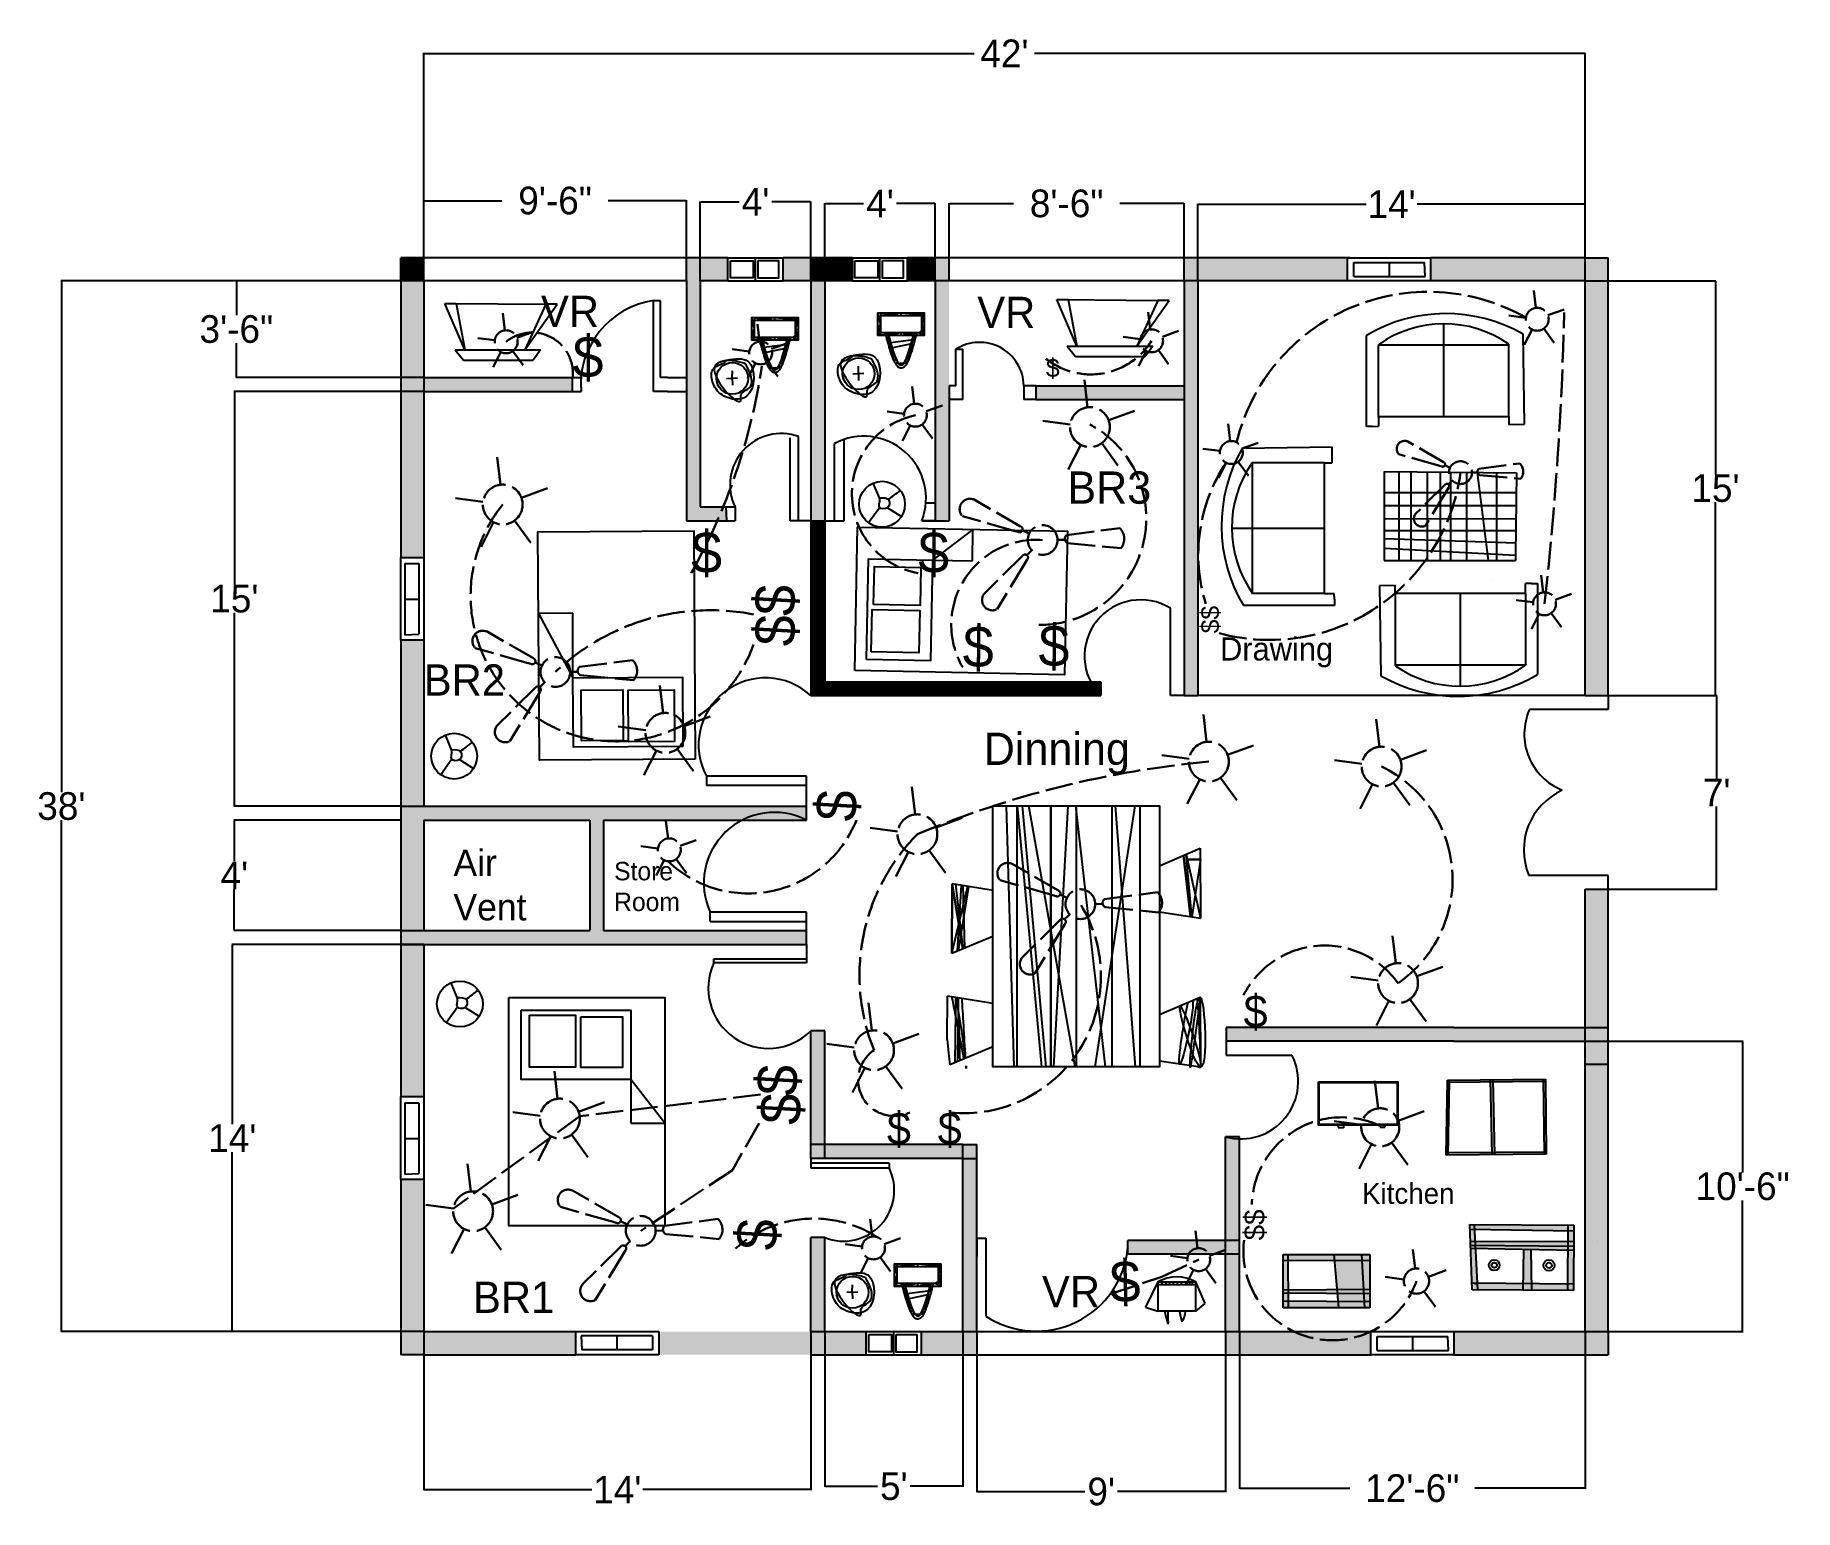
# Model space of a CAD drawing. Header units: inches. Extents: x 2878 to 3642, y 888 to 1528.
import ezdxf

# ---------------------------------------------------------------- set-up
doc = ezdxf.new("R2010")
doc.units = ezdxf.units.IN
doc.header["$MEASUREMENT"] = 0
doc.linetypes.add('ACAD_ISO02W100', pattern=[15, 12, -3])
for name, color, linetype, plot in [('Civil Work', 7, 'Continuous', False), ('D & W', 2, 'Continuous', False), ('Interior Works', 6, 'Continuous', False), ('Text and Dimention', 3, 'Continuous', False)]:
    doc.layers.add(name, color=color, linetype=linetype, plot=plot)
doc.layers.add('Electric Work', color=1, linetype='ACAD_ISO02W100', lineweight=30, plot=False)
doc.dimstyles.get("Standard").update_dxf_attribs({"dimtxt": 12, "dimasz": 0.18, "dimexe": 0.18, "dimexo": 0.0625, "dimgap": 0.09, "dimtad": 0, "dimtih": 1, "dimtoh": 1, "dimdec": 0, "dimzin": 0, "dimdsep": 46, "dimlunit": 3, "dimtxsty": 'Standard', "dimcen": 0.09, "dimadec": 0, "dimazin": 0, "dimtfac": 1, "dimtdec": 0, "dimtofl": 0, "dimtmove": 0, "dimatfit": 3, "dimfxl": 1, "dimtolj": 1, "dimtzin": 0, "dimarcsym": 0})

msp = doc.modelspace()

# ---------------------------------------------------------------- texts
at = {"layer": 'Electric Work', "color": 1, "char_height": 18, "attachment_point": 1}
for insert in [(3111.53, 1397.38), (3162.96, 1312.55)]:
    msp.add_mtext_dynamic_manual_height_columns('$', width=213.166, gutter_width=1, heights=[0], dxfattribs=dict(at, insert=insert))
at = {"layer": 'Electric Work', "attachment_point": 1}
for width, insert, char_height in [(93.0876, (3316.93, 1387.6), 8), (213.166, (3261.53, 1312.55), 18), (156.4048, (3402.73, 1111.38), 14), (156.4048, (3247.93, 1060.53), 14), (156.4048, (3247.93, 1060.53), 14), (156.4048, (3269.97, 1060.53), 14)]:
    msp.add_mtext_dynamic_manual_height_columns('$', width=width, gutter_width=1, heights=[0], dxfattribs=dict(at, insert=insert, char_height=char_height))
at = {"layer": 'Electric Work', "color": 1, "attachment_point": 1}
for s, width, insert, char_height, rotation in [('$', 213.166, (3190.01, 1276.64), 18, 86.81627), ('$', 213.166, (3190.01, 1263.49), 18, 86.81627), ('$$', 46.8314, (3384.16, 1268.43), 8, 90), ('$', 213.166, (3281.01, 1271.66), 18, 359.38634), ('$', 213.166, (3281.01, 1271.66), 18, 359.38634), ('$', 213.166, (3281.01, 1271.66), 18, 359.38634), ('$', 213.166, (3281.01, 1271.66), 18, 359.38634), ('$', 213.166, (3281.01, 1271.66), 18, 359.38634), ('$', 213.166, (3313.86, 1272.06), 18, 359.38634), ('$', 213.166, (3216.67, 1187.49), 18, 86.81627), ('$', 213.166, (3190.99, 1068.34), 18, 86.81627), ('$', 213.166, (3192.43, 1055.85), 18, 86.81627), ('$', 213.166, (3182.15, 1001.38), 18, 86.81627), ('$', 213.166, (3344.39, 996.01), 18, 1.21203)]:
    msp.add_mtext_dynamic_manual_height_columns(s, width=width, gutter_width=1, heights=[0], dxfattribs=dict(at, insert=insert, char_height=char_height, rotation=rotation))
at = {"layer": 'Electric Work', "insert": (3402.92, 1005), "char_height": 9, "attachment_point": 1, "rotation": 89.88586}
msp.add_mtext_dynamic_manual_height_columns('$$', width=242.5914, gutter_width=1, heights=[0], dxfattribs=at)
at = {"layer": 'Text and Dimention', "color": 0, "attachment_point": 1}
for s, width, gutter_width, insert, char_height in [('VR', 128.6142, 0.753, (3097.81, 1414.91), 13.559), ('VR', 128.6142, 0.753, (3287.14, 1414.46), 13.559), ('BR3', 143.1395, 1, (3326.22, 1338.65), 14), ('Drawing', 212.2076, 1, (3392.52, 1266.62), 10), ('BR2', 128.6142, 0.753, (3046.93, 1254.93), 13.559), ('Dinning', 211.5366, 1, (3289.92, 1225.3), 14), ('Air\\PVent ', 202.4258, 0.64, (3059.83, 1174.55), 11.513), ('Store\\PRoom', 202.4258, 0.64, (3129.55, 1169.23), 8), ('Kitchen', 86.5891, 1, (3454.11, 1029.82), 9), ('BR1', 128.6142, 0.753, (3068.3, 987.06), 13.559), ('VR', 128.6142, 0.753, (3315.23, 989.52), 13.559)]:
    msp.add_mtext_dynamic_manual_height_columns(s, width=width, gutter_width=gutter_width, heights=[0], dxfattribs=dict(at, insert=insert, char_height=char_height))

# ---------------------------------------------------------------- blocks, each defined once
blk = doc.blocks.new('*D1')
at = {"layer": 'Defpoints', "color": 0, "transparency": 16777216}
for p in [(3036.93, 1421.38), (2965.61, 1379.38), (3036.93, 1379.38)]:
    blk.add_point(p, dxfattribs=at)
at = {"layer": 'Text and Dimention', "color": 0, "lineweight": -2, "transparency": 16777216}
for p, q in [((3036.87, 1421.38), (2965.43, 1421.38)), ((2965.61, 1421.2), (2965.61, 1406.47)), ((2965.61, 1379.56), (2965.61, 1394.29)), ((3036.87, 1379.38), (2965.43, 1379.38))]:
    blk.add_line(p, q, dxfattribs=at)
at = {"layer": 'Text and Dimention', "color": 0, "transparency": 16777216}
for points in [[(2965.58, 1421.2), (2965.64, 1421.2), (2965.61, 1421.38)], [(2965.58, 1379.56), (2965.64, 1379.56), (2965.61, 1379.38)]]:
    blk.add_solid(points, dxfattribs=at)
at = {"layer": 'Text and Dimention', "color": 0, "transparency": 16777216, "insert": (2965.61, 1400.38), "char_height": 12, "attachment_point": 5}
blk.add_mtext('\\A1;3\'-6"', dxfattribs=at)
blk = doc.blocks.new('*D2')
at = {"layer": 'Defpoints', "color": 0, "transparency": 16777216}
for p in [(3550.93, 1520.1), (3550.93, 1437.51), (3046.93, 1431.38)]:
    blk.add_point(p, dxfattribs=at)
at = {"layer": 'Text and Dimention', "color": 0, "lineweight": -2, "transparency": 16777216}
for p, q in [((3046.93, 1431.44), (3046.93, 1520.28)), ((3047.11, 1520.1), (3285.84, 1520.1)), ((3550.75, 1520.1), (3312.02, 1520.1)), ((3550.93, 1437.57), (3550.93, 1520.28))]:
    blk.add_line(p, q, dxfattribs=at)
at = {"layer": 'Text and Dimention', "color": 0, "transparency": 16777216}
for points in [[(3047.11, 1520.13), (3047.11, 1520.07), (3046.93, 1520.1)], [(3550.75, 1520.13), (3550.75, 1520.07), (3550.93, 1520.1)]]:
    blk.add_solid(points, dxfattribs=at)
at = {"layer": 'Text and Dimention', "color": 0, "transparency": 16777216, "insert": (3298.93, 1520.1), "char_height": 12, "attachment_point": 5}
blk.add_mtext("\\A1;42'", dxfattribs=at)
blk = doc.blocks.new('*D3')
at = {"layer": 'Defpoints', "color": 0, "transparency": 16777216}
for p in [(2889.67, 1421.38), (3036.93, 1421.38), (3036.93, 965.38)]:
    blk.add_point(p, dxfattribs=at)
at = {"layer": 'Text and Dimention', "color": 0, "lineweight": -2, "transparency": 16777216}
for p, q in [((3036.87, 1421.38), (2889.49, 1421.38)), ((2889.67, 1421.2), (2889.67, 1199.47)), ((2889.67, 965.56), (2889.67, 1187.29)), ((3036.87, 965.38), (2889.49, 965.38))]:
    blk.add_line(p, q, dxfattribs=at)
at = {"layer": 'Text and Dimention', "color": 0, "transparency": 16777216}
for points in [[(2889.64, 1421.2), (2889.7, 1421.2), (2889.67, 1421.38)], [(2889.64, 965.56), (2889.7, 965.56), (2889.67, 965.38)]]:
    blk.add_solid(points, dxfattribs=at)
at = {"layer": 'Text and Dimention', "color": 0, "transparency": 16777216, "insert": (2889.67, 1193.38), "char_height": 12, "attachment_point": 5}
blk.add_mtext("\\A1;38'", dxfattribs=at)
blk = doc.blocks.new('*D4')
at = {"layer": 'Defpoints', "color": 0, "transparency": 16777216}
for p in [(3160.93, 1456.15), (3046.93, 1431.38), (3160.93, 1431.38)]:
    blk.add_point(p, dxfattribs=at)
at = {"layer": 'Text and Dimention', "color": 0, "lineweight": -2, "transparency": 16777216}
for p, q in [((3046.93, 1431.44), (3046.93, 1456.33)), ((3047.11, 1456.15), (3080.84, 1456.15)), ((3160.75, 1456.15), (3127.02, 1456.15)), ((3160.93, 1431.44), (3160.93, 1456.33))]:
    blk.add_line(p, q, dxfattribs=at)
at = {"layer": 'Text and Dimention', "color": 0, "transparency": 16777216}
for points in [[(3047.11, 1456.18), (3047.11, 1456.12), (3046.93, 1456.15)], [(3160.75, 1456.18), (3160.75, 1456.12), (3160.93, 1456.15)]]:
    blk.add_solid(points, dxfattribs=at)
at = {"layer": 'Text and Dimention', "color": 0, "transparency": 16777216, "insert": (3103.93, 1456.15), "char_height": 12, "attachment_point": 5}
blk.add_mtext('\\A1;9\'-6"', dxfattribs=at)
blk = doc.blocks.new('*D5')
at = {"layer": 'Defpoints', "color": 0, "transparency": 16777216}
for p in [(3214.93, 1455.69), (3166.93, 1431.38), (3214.93, 1431.38)]:
    blk.add_point(p, dxfattribs=at)
at = {"layer": 'Text and Dimention', "color": 0, "lineweight": -2, "transparency": 16777216}
for p, q in [((3166.93, 1431.44), (3166.93, 1455.87)), ((3167.11, 1455.69), (3183.84, 1455.69)), ((3214.75, 1455.69), (3198.02, 1455.69)), ((3214.93, 1431.44), (3214.93, 1455.87))]:
    blk.add_line(p, q, dxfattribs=at)
at = {"layer": 'Text and Dimention', "color": 0, "transparency": 16777216}
for points in [[(3167.11, 1455.72), (3167.11, 1455.66), (3166.93, 1455.69)], [(3214.75, 1455.72), (3214.75, 1455.66), (3214.93, 1455.69)]]:
    blk.add_solid(points, dxfattribs=at)
at = {"layer": 'Text and Dimention', "color": 0, "transparency": 16777216, "insert": (3190.93, 1455.69), "char_height": 12, "attachment_point": 5}
blk.add_mtext("\\A1;4'", dxfattribs=at)
blk = doc.blocks.new('*D6')
at = {"layer": 'Defpoints', "color": 0, "transparency": 16777216}
for p in [(3268.93, 1454.91), (3220.93, 1431.38), (3268.93, 1431.38)]:
    blk.add_point(p, dxfattribs=at)
at = {"layer": 'Text and Dimention', "color": 0, "lineweight": -2, "transparency": 16777216}
for p, q in [((3220.93, 1431.44), (3220.93, 1455.09)), ((3221.11, 1454.91), (3237.84, 1454.91)), ((3268.75, 1454.91), (3252.02, 1454.91)), ((3268.93, 1431.44), (3268.93, 1455.09))]:
    blk.add_line(p, q, dxfattribs=at)
at = {"layer": 'Text and Dimention', "color": 0, "transparency": 16777216}
for points in [[(3221.11, 1454.94), (3221.11, 1454.88), (3220.93, 1454.91)], [(3268.75, 1454.94), (3268.75, 1454.88), (3268.93, 1454.91)]]:
    blk.add_solid(points, dxfattribs=at)
at = {"layer": 'Text and Dimention', "color": 0, "transparency": 16777216, "insert": (3244.93, 1454.91), "char_height": 12, "attachment_point": 5}
blk.add_mtext("\\A1;4'", dxfattribs=at)
blk = doc.blocks.new('*D7')
at = {"layer": 'Defpoints', "color": 0, "transparency": 16777216}
for p in [(3376.93, 1454.91), (3274.93, 1431.38), (3376.93, 1431.38)]:
    blk.add_point(p, dxfattribs=at)
at = {"layer": 'Text and Dimention', "color": 0, "lineweight": -2, "transparency": 16777216}
for p, q in [((3274.93, 1431.44), (3274.93, 1455.09)), ((3275.11, 1454.91), (3302.84, 1454.91)), ((3376.75, 1454.91), (3349.02, 1454.91)), ((3376.93, 1431.44), (3376.93, 1455.09))]:
    blk.add_line(p, q, dxfattribs=at)
at = {"layer": 'Text and Dimention', "color": 0, "transparency": 16777216}
for points in [[(3275.11, 1454.94), (3275.11, 1454.88), (3274.93, 1454.91)], [(3376.75, 1454.94), (3376.75, 1454.88), (3376.93, 1454.91)]]:
    blk.add_solid(points, dxfattribs=at)
at = {"layer": 'Text and Dimention', "color": 0, "transparency": 16777216, "insert": (3325.93, 1454.91), "char_height": 12, "attachment_point": 5}
blk.add_mtext('\\A1;8\'-6"', dxfattribs=at)
blk = doc.blocks.new('*D8')
at = {"layer": 'Defpoints', "color": 0, "transparency": 16777216}
for p in [(3550.93, 1454.67), (3382.93, 1431.38), (3550.93, 1431.38)]:
    blk.add_point(p, dxfattribs=at)
at = {"layer": 'Text and Dimention', "color": 0, "lineweight": -2, "transparency": 16777216}
for p, q in [((3382.93, 1431.44), (3382.93, 1454.85)), ((3383.11, 1454.67), (3455.84, 1454.67)), ((3550.75, 1454.67), (3478.02, 1454.67)), ((3550.93, 1431.44), (3550.93, 1454.85))]:
    blk.add_line(p, q, dxfattribs=at)
at = {"layer": 'Text and Dimention', "color": 0, "transparency": 16777216}
for points in [[(3383.11, 1454.7), (3383.11, 1454.64), (3382.93, 1454.67)], [(3550.75, 1454.7), (3550.75, 1454.64), (3550.93, 1454.67)]]:
    blk.add_solid(points, dxfattribs=at)
at = {"layer": 'Text and Dimention', "color": 0, "transparency": 16777216, "insert": (3466.93, 1454.67), "char_height": 12, "attachment_point": 5}
blk.add_mtext("\\A1;14'", dxfattribs=at)
blk = doc.blocks.new('*D9')
at = {"layer": 'Defpoints', "color": 0, "transparency": 16777216}
for p in [(3036.93, 1373.38), (2964.74, 1193.38), (3036.93, 1193.38)]:
    blk.add_point(p, dxfattribs=at)
at = {"layer": 'Text and Dimention', "color": 0, "lineweight": -2, "transparency": 16777216}
for p, q in [((3036.87, 1373.38), (2964.56, 1373.38)), ((2964.74, 1373.2), (2964.74, 1289.47)), ((2964.74, 1193.56), (2964.74, 1277.29)), ((3036.87, 1193.38), (2964.56, 1193.38))]:
    blk.add_line(p, q, dxfattribs=at)
at = {"layer": 'Text and Dimention', "color": 0, "transparency": 16777216}
for points in [[(2964.71, 1373.2), (2964.77, 1373.2), (2964.74, 1373.38)], [(2964.71, 1193.56), (2964.77, 1193.56), (2964.74, 1193.38)]]:
    blk.add_solid(points, dxfattribs=at)
at = {"layer": 'Text and Dimention', "color": 0, "transparency": 16777216, "insert": (2964.74, 1283.38), "char_height": 12, "attachment_point": 5}
blk.add_mtext("\\A1;15'", dxfattribs=at)
blk = doc.blocks.new('*D10')
at = {"layer": 'Defpoints', "color": 0, "transparency": 16777216}
for p in [(3036.93, 1187.38), (2964.73, 1139.38), (3036.93, 1139.38)]:
    blk.add_point(p, dxfattribs=at)
at = {"layer": 'Text and Dimention', "color": 0, "lineweight": -2, "transparency": 16777216}
for p, q in [((3036.87, 1187.38), (2964.55, 1187.38)), ((2964.73, 1187.2), (2964.73, 1169.47)), ((2964.73, 1139.56), (2964.73, 1157.29)), ((3036.87, 1139.38), (2964.55, 1139.38))]:
    blk.add_line(p, q, dxfattribs=at)
at = {"layer": 'Text and Dimention', "color": 0, "transparency": 16777216}
for points in [[(2964.7, 1187.2), (2964.76, 1187.2), (2964.73, 1187.38)], [(2964.7, 1139.56), (2964.76, 1139.56), (2964.73, 1139.38)]]:
    blk.add_solid(points, dxfattribs=at)
at = {"layer": 'Text and Dimention', "color": 0, "transparency": 16777216, "insert": (2964.73, 1163.38), "char_height": 12, "attachment_point": 5}
blk.add_mtext("\\A1;4'", dxfattribs=at)
blk = doc.blocks.new('*D11')
at = {"layer": 'Defpoints', "color": 0, "transparency": 16777216}
for p in [(3036.93, 1133.38), (2963.85, 965.38), (3036.93, 965.38)]:
    blk.add_point(p, dxfattribs=at)
at = {"layer": 'Text and Dimention', "color": 0, "lineweight": -2, "transparency": 16777216}
for p, q in [((3036.87, 1133.38), (2963.67, 1133.38)), ((2963.85, 1133.2), (2963.85, 1055.47)), ((2963.85, 965.56), (2963.85, 1043.29)), ((3036.87, 965.38), (2963.67, 965.38))]:
    blk.add_line(p, q, dxfattribs=at)
at = {"layer": 'Text and Dimention', "color": 0, "transparency": 16777216}
for points in [[(2963.82, 1133.2), (2963.88, 1133.2), (2963.85, 1133.38)], [(2963.82, 965.56), (2963.88, 965.56), (2963.85, 965.38)]]:
    blk.add_solid(points, dxfattribs=at)
at = {"layer": 'Text and Dimention', "color": 0, "transparency": 16777216, "insert": (2963.85, 1049.38), "char_height": 12, "attachment_point": 5}
blk.add_mtext("\\A1;14'", dxfattribs=at)
blk = doc.blocks.new('*D12')
at = {"layer": 'Defpoints', "color": 0, "transparency": 16777216}
for p in [(3046.93, 955.38), (3214.93, 955.38), (3214.93, 896.8)]:
    blk.add_point(p, dxfattribs=at)
at = {"layer": 'Text and Dimention', "color": 0, "lineweight": -2, "transparency": 16777216}
for p, q in [((3046.93, 955.31), (3046.93, 896.62)), ((3214.93, 955.31), (3214.93, 896.62)), ((3047.11, 896.8), (3119.84, 896.8)), ((3214.75, 896.8), (3142.02, 896.8))]:
    blk.add_line(p, q, dxfattribs=at)
at = {"layer": 'Text and Dimention', "color": 0, "transparency": 16777216}
for points in [[(3047.11, 896.83), (3047.11, 896.77), (3046.93, 896.8)], [(3214.75, 896.83), (3214.75, 896.77), (3214.93, 896.8)]]:
    blk.add_solid(points, dxfattribs=at)
at = {"layer": 'Text and Dimention', "color": 0, "transparency": 16777216, "insert": (3130.93, 896.8), "char_height": 12, "attachment_point": 5}
blk.add_mtext("\\A1;14'", dxfattribs=at)
blk = doc.blocks.new('*D13')
at = {"layer": 'Defpoints', "color": 0, "transparency": 16777216}
for p in [(3220.93, 955.38), (3280.93, 955.38), (3280.93, 898.25)]:
    blk.add_point(p, dxfattribs=at)
at = {"layer": 'Text and Dimention', "color": 0, "lineweight": -2, "transparency": 16777216}
for p, q in [((3220.93, 955.31), (3220.93, 898.07)), ((3280.93, 955.31), (3280.93, 898.07)), ((3221.11, 898.25), (3243.84, 898.25)), ((3280.75, 898.25), (3258.02, 898.25))]:
    blk.add_line(p, q, dxfattribs=at)
at = {"layer": 'Text and Dimention', "color": 0, "transparency": 16777216}
for points in [[(3221.11, 898.28), (3221.11, 898.22), (3220.93, 898.25)], [(3280.75, 898.28), (3280.75, 898.22), (3280.93, 898.25)]]:
    blk.add_solid(points, dxfattribs=at)
at = {"layer": 'Text and Dimention', "color": 0, "transparency": 16777216, "insert": (3250.93, 898.25), "char_height": 12, "attachment_point": 5}
blk.add_mtext("\\A1;5'", dxfattribs=at)
blk = doc.blocks.new('*D14')
at = {"layer": 'Defpoints', "color": 0, "transparency": 16777216}
for p in [(3286.93, 955.38), (3394.93, 955.38), (3394.93, 895.93)]:
    blk.add_point(p, dxfattribs=at)
at = {"layer": 'Text and Dimention', "color": 0, "lineweight": -2, "transparency": 16777216}
for p, q in [((3286.93, 955.31), (3286.93, 895.75)), ((3394.93, 955.31), (3394.93, 895.75)), ((3287.11, 895.93), (3333.84, 895.93)), ((3394.75, 895.93), (3348.02, 895.93))]:
    blk.add_line(p, q, dxfattribs=at)
at = {"layer": 'Text and Dimention', "color": 0, "transparency": 16777216}
for points in [[(3287.11, 895.96), (3287.11, 895.9), (3286.93, 895.93)], [(3394.75, 895.96), (3394.75, 895.9), (3394.93, 895.93)]]:
    blk.add_solid(points, dxfattribs=at)
at = {"layer": 'Text and Dimention', "color": 0, "transparency": 16777216, "insert": (3340.93, 895.93), "char_height": 12, "attachment_point": 5}
blk.add_mtext("\\A1;9'", dxfattribs=at)
blk = doc.blocks.new('*D15')
at = {"layer": 'Defpoints', "color": 0, "transparency": 16777216}
for p in [(3400.93, 954.98), (3550.93, 955.38), (3550.93, 897.4)]:
    blk.add_point(p, dxfattribs=at)
at = {"layer": 'Text and Dimention', "color": 0, "lineweight": -2, "transparency": 16777216}
for p, q in [((3400.93, 954.92), (3400.93, 897.22)), ((3550.93, 955.31), (3550.93, 897.22)), ((3401.11, 897.4), (3448.84, 897.4)), ((3550.75, 897.4), (3503.02, 897.4))]:
    blk.add_line(p, q, dxfattribs=at)
at = {"layer": 'Text and Dimention', "color": 0, "transparency": 16777216}
for points in [[(3401.11, 897.43), (3401.11, 897.37), (3400.93, 897.4)], [(3550.75, 897.43), (3550.75, 897.37), (3550.93, 897.4)]]:
    blk.add_solid(points, dxfattribs=at)
at = {"layer": 'Text and Dimention', "color": 0, "transparency": 16777216, "insert": (3475.93, 897.4), "char_height": 12, "attachment_point": 5}
blk.add_mtext('\\A1;12\'-6"', dxfattribs=at)
blk = doc.blocks.new('*D17')
at = {"layer": 'Defpoints', "color": 0, "transparency": 16777216}
for p in [(3560.93, 1421.38), (3560.93, 1241.38), (3607.5, 1241.38)]:
    blk.add_point(p, dxfattribs=at)
at = {"layer": 'Text and Dimention', "color": 0, "lineweight": -2, "transparency": 16777216}
for p, q in [((3560.99, 1421.38), (3607.68, 1421.38)), ((3607.5, 1421.2), (3607.5, 1337.47)), ((3607.5, 1241.56), (3607.5, 1325.29)), ((3560.99, 1241.38), (3607.68, 1241.38))]:
    blk.add_line(p, q, dxfattribs=at)
at = {"layer": 'Text and Dimention', "color": 0, "transparency": 16777216}
for points in [[(3607.47, 1421.2), (3607.53, 1421.2), (3607.5, 1421.38)], [(3607.47, 1241.56), (3607.53, 1241.56), (3607.5, 1241.38)]]:
    blk.add_solid(points, dxfattribs=at)
at = {"layer": 'Text and Dimention', "color": 0, "transparency": 16777216, "insert": (3607.5, 1331.38), "char_height": 12, "attachment_point": 5}
blk.add_mtext("\\A1;15'", dxfattribs=at)
blk = doc.blocks.new('*D18')
at = {"layer": 'Defpoints', "color": 0, "transparency": 16777216}
for p in [(3560.93, 1241.38), (3560.93, 1157.38), (3608.01, 1157.38)]:
    blk.add_point(p, dxfattribs=at)
at = {"layer": 'Text and Dimention', "color": 0, "lineweight": -2, "transparency": 16777216}
for p, q in [((3560.99, 1241.38), (3608.19, 1241.38)), ((3608.01, 1241.2), (3608.01, 1205.47)), ((3608.01, 1157.56), (3608.01, 1193.29)), ((3560.99, 1157.38), (3608.19, 1157.38))]:
    blk.add_line(p, q, dxfattribs=at)
at = {"layer": 'Text and Dimention', "color": 0, "transparency": 16777216}
for points in [[(3607.98, 1241.2), (3608.04, 1241.2), (3608.01, 1241.38)], [(3607.98, 1157.56), (3608.04, 1157.56), (3608.01, 1157.38)]]:
    blk.add_solid(points, dxfattribs=at)
at = {"layer": 'Text and Dimention', "color": 0, "transparency": 16777216, "insert": (3608.01, 1199.38), "char_height": 12, "attachment_point": 5}
blk.add_mtext("\\A1;7'", dxfattribs=at)
blk = doc.blocks.new('*D19')
at = {"layer": 'Defpoints', "color": 0, "transparency": 16777216}
for p in [(3560.93, 1091.38), (3560.93, 965.38), (3619.3, 965.38)]:
    blk.add_point(p, dxfattribs=at)
at = {"layer": 'Text and Dimention', "color": 0, "lineweight": -2, "transparency": 16777216}
for p, q in [((3560.99, 1091.38), (3619.48, 1091.38)), ((3619.3, 1091.2), (3619.3, 1034.47)), ((3619.3, 965.56), (3619.3, 1022.29)), ((3560.99, 965.38), (3619.48, 965.38))]:
    blk.add_line(p, q, dxfattribs=at)
at = {"layer": 'Text and Dimention', "color": 0, "transparency": 16777216}
for points in [[(3619.27, 1091.2), (3619.33, 1091.2), (3619.3, 1091.38)], [(3619.27, 965.56), (3619.33, 965.56), (3619.3, 965.38)]]:
    blk.add_solid(points, dxfattribs=at)
at = {"layer": 'Text and Dimention', "color": 0, "transparency": 16777216, "insert": (3619.3, 1028.38), "char_height": 12, "attachment_point": 5}
blk.add_mtext('\\A1;10\'-6"', dxfattribs=at)

# ---------------------------------------------------------------- dimensions: what is measured, and where the dimension line sits
at = {"layer": 'Text and Dimention'}
for base, p1, p2, picture, middle in [((3550.93, 1520.1), (3046.93, 1431.38), (3550.93, 1437.51), '*D2', (3298.93, 1520.1)), ((3160.93, 1456.15), (3046.93, 1431.38), (3160.93, 1431.38), '*D4', (3103.93, 1456.15)), ((3214.93, 1455.69), (3166.93, 1431.38), (3214.93, 1431.38), '*D5', (3190.93, 1455.69)), ((3268.93, 1454.91), (3220.93, 1431.38), (3268.93, 1431.38), '*D6', (3244.93, 1454.91)), ((3376.93, 1454.91), (3274.93, 1431.38), (3376.93, 1431.38), '*D7', (3325.93, 1454.91)), ((3550.93, 1454.67), (3382.93, 1431.38), (3550.93, 1431.38), '*D8', (3466.93, 1454.67)), ((3214.93, 896.8), (3046.93, 955.38), (3214.93, 955.38), '*D12', (3130.93, 896.8)), ((3280.93, 898.25), (3220.93, 955.38), (3280.93, 955.38), '*D13', (3250.93, 898.25)), ((3394.93, 895.93), (3286.93, 955.38), (3394.93, 955.38), '*D14', (3340.93, 895.93)), ((3550.93, 897.4), (3400.93, 954.98), (3550.93, 955.38), '*D15', (3475.93, 897.4))]:
    dim = msp.add_linear_dim(base=base, p1=p1, p2=p2, dimstyle='Standard', dxfattribs=at)
    dim.commit()
    dim.dimension.update_dxf_attribs({"geometry": picture, "text_midpoint": middle})
for base, p1, p2, picture, middle in [((2889.67, 1421.38), (3036.93, 965.38), (3036.93, 1421.38), '*D3', (2889.67, 1193.38)), ((2965.61, 1379.38), (3036.93, 1421.38), (3036.93, 1379.38), '*D1', (2965.61, 1400.38)), ((3607.5, 1241.38), (3560.93, 1421.38), (3560.93, 1241.38), '*D17', (3607.5, 1331.38)), ((2964.74, 1193.38), (3036.93, 1373.38), (3036.93, 1193.38), '*D9', (2964.74, 1283.38)), ((3608.01, 1157.38), (3560.93, 1241.38), (3560.93, 1157.38), '*D18', (3608.01, 1199.38)), ((2964.73, 1139.38), (3036.93, 1187.38), (3036.93, 1139.38), '*D10', (2964.73, 1163.38)), ((2963.85, 965.38), (3036.93, 1133.38), (3036.93, 965.38), '*D11', (2963.85, 1049.38)), ((3619.3, 965.38), (3560.93, 1091.38), (3560.93, 965.38), '*D19', (3619.3, 1028.38))]:
    dim = msp.add_linear_dim(base=base, p1=p1, p2=p2, angle=90, dimstyle='Standard', dxfattribs=at)
    dim.commit()
    dim.dimension.update_dxf_attribs({"geometry": picture, "text_midpoint": middle})

# ---------------------------------------------------------------- hatches: boundary and pattern name
at = {"layer": 'Civil Work'}
h = msp.add_hatch(dxfattribs=at)
h.set_pattern_fill('ANSI31', color=256)
h.paths.add_polyline_path([(3046.93, 1431.38), (3036.93, 1431.38), (3036.93, 1421.38), (3046.93, 1421.38)])
h = msp.add_hatch(color=256, dxfattribs=at)
h.dxf.hatch_style = 1
h.paths.add_polyline_path([(3220.93, 1431.38), (3214.93, 1431.38), (3214.93, 1421.38), (3220.93, 1421.38)])
h.paths.add_polyline_path([(3232.93, 1431.38), (3220.93, 1431.38), (3220.93, 1421.38), (3232.93, 1421.38)])
h.paths.add_polyline_path([(3268.93, 1431.38), (3256.93, 1431.38), (3256.93, 1421.38), (3268.93, 1421.38)])
h.paths.add_polyline_path([(3046.93, 1431.38), (3036.93, 1431.38), (3036.93, 1421.38), (3046.93, 1421.38)])
h.paths.add_polyline_path([(3214.93, 1323.27), (3220.93, 1323.27), (3220.93, 1421.38), (3214.93, 1421.38)])
h = msp.add_hatch(color=256, dxfattribs=at)
h.dxf.hatch_style = 1
h.paths.add_polyline_path([(3166.93, 1421.38), (3166.93, 1431.38), (3160.93, 1431.38), (3160.93, 1421.38), (3160.93, 1317.27), (3178.35, 1317.27), (3178.07, 1323.27), (3166.93, 1323.27)])
h = msp.add_hatch(color=256, dxfattribs=at)
h.dxf.hatch_style = 1
h.paths.add_polyline_path([(3178.93, 1431.38), (3166.93, 1431.38), (3166.93, 1421.38), (3178.93, 1421.38)])
h.paths.add_polyline_path([(3214.93, 1431.38), (3202.93, 1431.38), (3202.93, 1421.38), (3214.93, 1421.38)])
h = msp.add_hatch(dxfattribs=at)
h.set_pattern_fill('ANSI31', color=256)
h.paths.add_polyline_path([(3220.93, 1431.38), (3214.93, 1431.38), (3214.93, 1421.38), (3220.93, 1421.38)])
h = msp.add_hatch(dxfattribs=at)
h.set_pattern_fill('ANSI31', color=256)
h.paths.add_polyline_path([(3232.93, 1431.38), (3220.93, 1431.38), (3220.93, 1421.38), (3232.93, 1421.38)])
h.paths.add_polyline_path([(3268.93, 1431.38), (3256.93, 1431.38), (3256.93, 1421.38), (3268.93, 1421.38)])
h = msp.add_hatch(color=256, dxfattribs=at)
h.dxf.hatch_style = 1
h.paths.add_polyline_path([(3382.93, 1431.38), (3376.93, 1431.38), (3376.93, 1421.38), (3382.93, 1421.38)])
h.paths.add_polyline_path([(3274.93, 1431.38), (3268.93, 1431.38), (3268.93, 1421.38), (3274.93, 1421.38)])
h = msp.add_hatch(color=256, dxfattribs=at)
h.dxf.hatch_style = 1
h.paths.add_polyline_path([(3382.93, 1421.38), (3376.93, 1421.38), (3376.93, 1241.38), (3382.93, 1241.38)])
h.paths.add_polyline_path([(3560.93, 1421.38), (3550.93, 1421.38), (3550.93, 1241.38), (3560.93, 1241.38)])
h.paths.add_polyline_path([(3560.93, 1431.38), (3550.93, 1431.38), (3550.93, 1421.38), (3560.93, 1421.38)])
h = msp.add_hatch(color=256, dxfattribs=at)
h.dxf.hatch_style = 1
h.paths.add_polyline_path([(3447.82, 1431.38), (3382.93, 1431.38), (3382.93, 1421.38), (3447.82, 1421.38)])
h = msp.add_hatch(color=256, dxfattribs=at)
h.dxf.hatch_style = 1
h.paths.add_polyline_path([(3550.93, 1431.38), (3483.82, 1431.38), (3483.82, 1421.38), (3550.93, 1421.38)])
h = msp.add_hatch(color=256, dxfattribs=at)
h.dxf.hatch_style = 1
h.paths.add_polyline_path([(3111.42, 1379.38), (3046.93, 1379.38), (3046.93, 1373.38), (3111.42, 1373.38)])
h.paths.add_polyline_path([(3046.93, 1379.38), (3036.93, 1379.38), (3036.93, 1373.38), (3046.93, 1373.38)])
h.paths.add_polyline_path([(3046.93, 1421.38), (3036.93, 1421.38), (3036.93, 1379.38), (3046.93, 1379.38)])
h = msp.add_hatch(color=0, dxfattribs=at)
h.dxf.hatch_style = 1
h.paths.add_polyline_path([(3220.93, 1421.38), (3214.93, 1421.38), (3214.93, 1317.27), (3220.93, 1317.27)])
h = msp.add_hatch(color=256, dxfattribs=at)
h.dxf.hatch_style = 1
h.paths.add_polyline_path([(3274.93, 1421.38), (3268.93, 1421.38), (3268.93, 1317.27), (3274.93, 1317.27)])
h = msp.add_hatch(color=256, dxfattribs=at)
h.dxf.hatch_style = 1
h.paths.add_polyline_path([(3376.93, 1375.86), (3312.62, 1375.86), (3312.62, 1369.86), (3376.93, 1369.86)])
h = msp.add_hatch(color=256, dxfattribs=at)
h.dxf.hatch_style = 1
h.paths.add_polyline_path([(3046.93, 1373.38), (3036.93, 1373.38), (3036.93, 1301.38), (3046.93, 1301.38)])
h.paths.add_polyline_path([(3046.93, 1265.38), (3036.93, 1265.38), (3036.93, 1193.38), (3046.93, 1193.38)])
h = msp.add_hatch(dxfattribs=at)
h.set_pattern_fill('ANSI31', color=256)
h.paths.add_polyline_path([(3220.93, 1317.27), (3214.93, 1317.27), (3214.93, 1241.38), (3340.7, 1241.38), (3340.7, 1247.38), (3220.93, 1247.38)])
h = msp.add_hatch(color=256, dxfattribs=at)
h.dxf.hatch_style = 1
h.paths.add_polyline_path([(3213, 1193.38), (3036.93, 1193.38), (3036.93, 1187.38), (3118.97, 1187.38), (3118.97, 1139.38), (3036.93, 1139.38), (3036.93, 1133.38), (3213, 1133.38), (3213, 1139.38), (3124.97, 1139.38), (3124.97, 1187.38), (3213, 1187.38)])
h = msp.add_hatch(color=256, dxfattribs=at)
h.dxf.hatch_style = 1
h.paths.add_polyline_path([(3046.93, 1187.38), (3118.97, 1187.38), (3118.97, 1139.38), (3036.93, 1139.38), (3036.93, 1133.38), (3213, 1133.38), (3213, 1139.38), (3124.97, 1139.38), (3124.97, 1187.38), (3213, 1187.38), (3213, 1193.38), (3036.93, 1193.38), (3036.93, 1139.38), (3046.93, 1139.38)])
h = msp.add_hatch(color=256, dxfattribs=at)
h.dxf.hatch_style = 1
h.paths.add_polyline_path([(3560.93, 1157.38), (3550.93, 1157.38), (3550.93, 1097.38), (3560.93, 1097.38)])
h = msp.add_hatch(color=256, dxfattribs=at)
h.dxf.hatch_style = 1
h.paths.add_polyline_path([(3046.93, 1133.38), (3036.93, 1133.38), (3036.93, 1067.38), (3046.93, 1067.38)])
h.paths.add_polyline_path([(3046.93, 1031.38), (3036.93, 1031.38), (3036.93, 965.38), (3046.93, 965.38)])
h = msp.add_hatch(color=256, dxfattribs=at)
h.dxf.hatch_style = 1
h.paths.add_polyline_path([(3220.93, 1095.95), (3214.93, 1095.95), (3214.93, 1046.53), (3220.93, 1046.53)])
h.paths.add_polyline_path([(3280.93, 1046.53), (3220.93, 1046.53), (3220.93, 1040.53), (3280.93, 1040.53)])
h.paths.add_polyline_path([(3286.93, 1046.53), (3280.93, 1046.53), (3280.93, 1040.53), (3286.93, 1040.53)])
h.paths.add_polyline_path([(3220.93, 1046.53), (3214.93, 1046.53), (3214.93, 1040.53), (3220.93, 1040.53)])
h.paths.add_polyline_path([(3286.93, 1040.53), (3280.93, 1040.53), (3280.93, 965.38), (3286.93, 965.38)])
h.paths.add_polyline_path([(3220.93, 1006.18), (3214.93, 1006.18), (3214.93, 965.38), (3220.93, 965.38)])
h = msp.add_hatch(color=256, dxfattribs=at)
h.dxf.hatch_style = 1
h.paths.add_polyline_path([(3550.93, 1097.38), (3493.93, 1097.38), (3402.73, 1097.38), (3395.22, 1097.38), (3395.22, 1091.38), (3402.73, 1091.38), (3493.93, 1091.38), (3550.93, 1091.38)])
h = msp.add_hatch(color=256, dxfattribs=at)
h.dxf.hatch_style = 1
h.paths.add_polyline_path([(3560.93, 1091.38), (3550.93, 1091.38), (3550.93, 1081.38), (3560.93, 1081.38)])
h.paths.add_polyline_path([(3560.93, 1097.38), (3550.93, 1097.38), (3550.93, 1091.38), (3560.93, 1091.38)])
h = msp.add_hatch(color=256, dxfattribs=at)
h.dxf.hatch_style = 1
h.paths.add_polyline_path([(3560.93, 1081.38), (3550.93, 1081.38), (3550.93, 965.38), (3550.93, 955.38), (3560.93, 955.38), (3560.93, 965.38)])
h = msp.add_hatch(color=256, dxfattribs=at)
h.dxf.hatch_style = 1
h.paths.add_polyline_path([(3400.93, 1036.35), (3400.93, 1049.87), (3394.93, 1049.87), (3394.93, 1036.35), (3394.93, 1004.98), (3400.93, 1004.98)])
h.paths.add_polyline_path([(3394.93, 1004.98), (3352.51, 1004.98), (3352.51, 998.98), (3394.93, 998.98)])
h.paths.add_polyline_path([(3400.93, 1004.98), (3394.93, 1004.98), (3394.93, 998.98), (3400.93, 998.98)])
h.paths.add_polyline_path([(3400.93, 998.98), (3394.93, 998.98), (3394.93, 965.38), (3400.93, 965.38)])
h.paths.add_polyline_path([(3400.93, 965.38), (3394.93, 965.38), (3394.93, 955.38), (3400.93, 955.38)])
h = msp.add_hatch(color=256, dxfattribs=at)
h.dxf.hatch_style = 1
h.paths.add_polyline_path([(3046.93, 965.38), (3036.93, 965.38), (3036.93, 955.38), (3046.93, 955.38)])
h = msp.add_hatch(color=256, dxfattribs=at)
h.dxf.hatch_style = 1
h.paths.add_polyline_path([(3457.93, 965.38), (3400.93, 965.38), (3400.93, 955.38), (3457.93, 955.38)])
h.paths.add_polyline_path([(3550.93, 965.38), (3493.93, 965.38), (3493.93, 955.38), (3550.93, 955.38)])
h.paths.add_polyline_path([(3214.93, 965.38), (3148.93, 965.38), (3148.93, 955.38), (3214.93, 955.38)])
h.paths.add_polyline_path([(3112.93, 965.38), (3046.93, 965.38), (3046.93, 955.38), (3112.93, 955.38)])
h = msp.add_hatch(color=256, dxfattribs=at)
h.dxf.hatch_style = 1
h.paths.add_polyline_path([(3238.93, 965.38), (3220.93, 965.38), (3220.93, 955.38), (3238.93, 955.38)])
h.paths.add_polyline_path([(3280.93, 965.38), (3262.93, 965.38), (3262.93, 955.38), (3280.93, 955.38)])
h.paths.add_polyline_path([(3220.93, 965.38), (3214.93, 965.38), (3214.93, 955.38), (3220.93, 955.38)])
h.paths.add_polyline_path([(3286.93, 965.38), (3280.93, 965.38), (3280.93, 955.38), (3286.93, 955.38)])
at = {"layer": 'Interior Works'}
h = msp.add_hatch(color=256, dxfattribs=at)
h.dxf.hatch_style = 1
edge = h.paths.add_edge_path(flags=0)
edge.add_spline(control_points=[(3259.4, 1397.69), (3259.5, 1398.09), (3259.61, 1398.49), (3259.71, 1398.88)], knot_values=[162.324019, 162.324019, 162.324019, 162.324019, 166.66392, 166.66392, 166.66392, 166.66392], degree=3, periodic=0)
edge.add_line((3259.71, 1398.88), (3248.32, 1398.88))
edge.add_spline(control_points=[(3248.32, 1398.88), (3248.42, 1398.49), (3248.53, 1398.09), (3248.63, 1397.69)], knot_values=[7.38192, 7.38192, 7.38192, 7.38192, 11.723702, 11.723702, 11.723702, 11.723702], degree=3, periodic=0)
edge.add_line((3248.63, 1397.69), (3259.4, 1397.69))
h.paths.add_polyline_path([(3247.55, 1397.69), (3247.17, 1398.58), (3247.29, 1398.14), (3247.4, 1397.69)])
h = msp.add_hatch(color=256, dxfattribs=at)
h.dxf.hatch_style = 1
edge = h.paths.add_edge_path(flags=0)
edge.add_spline(control_points=[(3204.6, 1395.66), (3204.7, 1396.05), (3204.8, 1396.45), (3204.9, 1396.84)], knot_values=[162.324019, 162.324019, 162.324019, 162.324019, 166.66392, 166.66392, 166.66392, 166.66392], degree=3, periodic=0)
edge.add_line((3204.9, 1396.84), (3193.51, 1396.84))
edge.add_spline(control_points=[(3193.51, 1396.84), (3193.62, 1396.45), (3193.72, 1396.05), (3193.83, 1395.66)], knot_values=[7.38192, 7.38192, 7.38192, 7.38192, 11.723702, 11.723702, 11.723702, 11.723702], degree=3, periodic=0)
edge.add_line((3193.83, 1395.66), (3204.6, 1395.66))
h.paths.add_polyline_path([(3192.75, 1395.66), (3192.36, 1396.54), (3192.48, 1396.1), (3192.6, 1395.66)])
h = msp.add_hatch(color=6, dxfattribs=at)
h.dxf.hatch_style = 1
h.paths.add_polyline_path([(3435.25, 1054.96), (3469.67, 1054.96), (3469.67, 1073.83), (3435.25, 1073.83)])
h.paths.add_polyline_path([(3435.55, 1055.26), (3469.37, 1055.26), (3469.37, 1073.53), (3435.55, 1073.53)], flags=16)
h = msp.add_hatch(color=6, dxfattribs=at)
h.dxf.hatch_style = 1
h.paths.add_polyline_path([(3533.09, 1043.31), (3491.57, 1042.91), (3491.55, 1042.02), (3533.1, 1042.42)])
h.paths.add_polyline_path([(3533.68, 1074.04), (3532.79, 1074.03), (3533.09, 1043.31), (3533.98, 1043.32)])
h.paths.add_polyline_path([(3533.98, 1043.32), (3533.09, 1043.31), (3533.1, 1042.42), (3533.99, 1042.43)])
h.paths.add_polyline_path([(3491.57, 1042.91), (3490.68, 1042.9), (3490.66, 1042.01), (3491.55, 1042.02)])
h.paths.add_polyline_path([(3492.1, 1073.64), (3491.21, 1073.63), (3490.68, 1042.9), (3491.57, 1042.91)])
h.paths.add_polyline_path([(3532.78, 1074.92), (3492.12, 1074.53), (3492.1, 1073.64), (3532.79, 1074.03)])
h.paths.add_polyline_path([(3492.12, 1074.53), (3491.23, 1074.52), (3491.21, 1073.63), (3492.1, 1073.64)])
h.paths.add_polyline_path([(3533.67, 1074.93), (3532.78, 1074.92), (3532.79, 1074.03), (3533.68, 1074.04)])
h = msp.add_hatch(color=6, dxfattribs=at)
h.dxf.hatch_style = 1
h.paths.add_polyline_path([(3510.96, 1073.82), (3509.77, 1073.81), (3510.46, 1043.09), (3511.65, 1043.1)])
h = msp.add_hatch(color=6, dxfattribs=at)
h.dxf.hatch_style = 1
h.paths.add_polyline_path([(3446.1, 1053.76), (3446.17, 1054.96), (3443.8, 1054.96), (3443.78, 1053.9)])
h.paths.add_polyline_path([(3464.04, 1054.1), (3464.05, 1054.96), (3461.97, 1054.96), (3462.04, 1054.06)])
h = msp.add_hatch(color=6, dxfattribs=at)
h.dxf.hatch_style = 1
h.paths.add_polyline_path([(3543.59, 1011.62), (3502.87, 1011.79), (3502.98, 1009.8), (3543.58, 1009.16)])
h.paths.add_polyline_path([(3502.87, 1011.79), (3500.84, 1011.8), (3500.91, 1009.84), (3502.98, 1009.8)])
h.paths.add_polyline_path([(3545.99, 1011.61), (3543.59, 1011.62), (3543.58, 1009.16), (3545.98, 1009.12)])
h.paths.add_polyline_path([(3545.98, 1009.12), (3543.58, 1009.16), (3543.56, 1004.44), (3545.96, 1004.43)])
h.paths.add_polyline_path([(3545.94, 1000.7), (3543.54, 1000.75), (3543.48, 986.19), (3545.89, 986.17)])
h.paths.add_polyline_path([(3503.42, 1001.5), (3501.23, 1001.54), (3501.79, 986.59), (3504.22, 986.56)])
h.paths.add_polyline_path([(3502.98, 1009.8), (3500.91, 1009.84), (3501.11, 1004.57), (3503.26, 1004.56)])
h = msp.add_hatch(color=6, dxfattribs=at)
h.dxf.hatch_style = 1
h.paths.add_polyline_path([(3545.96, 1004.43), (3501.11, 1004.57), (3501.17, 1002.92), (3545.95, 1002.49)])
h.paths.add_polyline_path([(3545.95, 1002.49), (3501.17, 1002.92), (3501.23, 1001.54), (3545.94, 1000.7)])
h = msp.add_hatch(color=6, dxfattribs=at)
h.dxf.hatch_style = 1
h.paths.add_polyline_path([(3527.67, 986.34), (3524.13, 986.38), (3524.07, 983.37), (3527.73, 983.36)])
h.paths.add_polyline_path([(3524.13, 986.38), (3501.79, 986.59), (3501.91, 983.46), (3524.07, 983.37)])
h.paths.add_polyline_path([(3545.89, 986.17), (3527.67, 986.34), (3527.73, 983.36), (3545.87, 983.29)])
h.paths.add_polyline_path([(3527.37, 1001.05), (3524.4, 1001.1), (3524.13, 986.38), (3527.67, 986.34)])
h = msp.add_hatch(color=6, dxfattribs=at)
h.dxf.hatch_style = 1
h.paths.add_polyline_path([(3453.87, 998.9), (3421.92, 998.9), (3421.93, 996.31), (3454.02, 996.36)])
h.paths.add_polyline_path([(3421.92, 998.9), (3419.85, 998.9), (3419.85, 996.31), (3421.93, 996.31)])
h.paths.add_polyline_path([(3421.93, 996.31), (3419.85, 996.31), (3419.85, 978.78), (3422.01, 978.76)])
h.paths.add_polyline_path([(3422.01, 978.76), (3419.85, 978.78), (3419.85, 975.66), (3422.03, 975.66)])
h.paths.add_polyline_path([(3455.05, 978.5), (3422.01, 978.76), (3422.03, 975.66), (3455.22, 975.66)])
h.paths.add_polyline_path([(3457.56, 996.36), (3454.02, 996.36), (3455.05, 978.5), (3457.56, 978.48)])
h.paths.add_polyline_path([(3457.56, 998.9), (3453.87, 998.9), (3454.02, 996.36), (3457.56, 996.36)])
h.paths.add_polyline_path([(3457.56, 978.48), (3455.05, 978.5), (3455.22, 975.66), (3457.56, 975.66)])
h = msp.add_hatch(color=6, dxfattribs=at)
h.dxf.hatch_style = 1
h.paths.add_polyline_path([(3454.02, 996.36), (3442.13, 996.34), (3443.23, 983.68), (3454.75, 983.78)])
h.paths.add_polyline_path([(3454.75, 983.78), (3443.23, 983.68), (3443.37, 982.08), (3454.85, 981.99)])
h.paths.add_polyline_path([(3454.85, 981.99), (3443.37, 982.08), (3443.68, 978.59), (3455.05, 978.5)])
h = msp.add_hatch(color=256, dxfattribs=at)
h.dxf.hatch_style = 1
edge = h.paths.add_edge_path(flags=0)
edge.add_spline(control_points=[(3266.6, 985.02), (3266.7, 985.42), (3266.8, 985.81), (3266.9, 986.21)], knot_values=[162.324019, 162.324019, 162.324019, 162.324019, 166.66392, 166.66392, 166.66392, 166.66392], degree=3, periodic=0)
edge.add_line((3266.9, 986.21), (3255.52, 986.21))
edge.add_spline(control_points=[(3255.52, 986.21), (3255.62, 985.81), (3255.73, 985.42), (3255.83, 985.02)], knot_values=[7.38192, 7.38192, 7.38192, 7.38192, 11.723702, 11.723702, 11.723702, 11.723702], degree=3, periodic=0)
edge.add_line((3255.83, 985.02), (3266.6, 985.02))
h.paths.add_polyline_path([(3254.75, 985.02), (3254.37, 985.91), (3254.48, 985.46), (3254.6, 985.02)])
h = msp.add_hatch(color=6, dxfattribs=at)
h.dxf.hatch_style = 1
h.paths.add_polyline_path([(3421.99, 983.5), (3422, 982.24), (3443.37, 982.08), (3443.23, 983.68)])

# ---------------------------------------------------------------- linework, layer by layer
at = {"layer": 'Civil Work'}
for p, q in [((3046.93, 1431.38), (3036.93, 1431.38)), ((3036.93, 1421.38), (3036.93, 1431.38)), ((3046.93, 1421.38), (3046.93, 1431.38)), ((3178.93, 1431.38), (3046.93, 1431.38)), ((3160.93, 1421.38), (3160.93, 1431.38)), ((3166.93, 1421.38), (3166.93, 1431.38)), ((3232.93, 1431.38), (3202.93, 1431.38)), ((3214.93, 1421.38), (3214.93, 1431.38)), ((3220.93, 1421.38), (3220.93, 1431.38)), ((3232.93, 1421.38), (3232.93, 1431.38)), ((3256.93, 1421.38), (3256.93, 1431.38)), ((3448.93, 1431.38), (3256.93, 1431.38)), ((3268.93, 1421.38), (3268.93, 1431.38)), ((3274.93, 1421.38), (3274.93, 1431.38)), ((3376.93, 1421.38), (3376.93, 1431.38)), ((3382.93, 1421.38), (3382.93, 1431.38)), ((3550.93, 1431.38), (3483.82, 1431.38)), ((3550.93, 1431.38), (3560.93, 1431.38)), ((3550.93, 1421.38), (3550.93, 1431.38)), ((3560.93, 1421.38), (3560.93, 1431.38)), ((3036.93, 1421.38), (3036.93, 1301.38)), ((3046.93, 1421.38), (3036.93, 1421.38)), ((3036.93, 1421.38), (3036.93, 1379.38)), ((3036.93, 1421.38), (3036.93, 1301.38)), ((3046.93, 1421.38), (3046.93, 1301.38)), ((3160.93, 1421.38), (3046.93, 1421.38)), ((3160.93, 1421.38), (3160.93, 1317.27)), ((3166.93, 1421.38), (3166.93, 1323.27)), ((3178.93, 1421.38), (3166.93, 1421.38)), ((3232.93, 1421.38), (3202.93, 1421.38)), ((3214.93, 1421.38), (3214.93, 1241.38)), ((3220.93, 1421.38), (3220.93, 1247.38)), ((3448.93, 1421.38), (3256.93, 1421.38)), ((3268.93, 1421.38), (3268.93, 1317.27)), ((3376.93, 1421.38), (3376.93, 1241.38)), ((3382.93, 1421.38), (3382.93, 1241.38)), ((3550.93, 1421.38), (3483.82, 1421.38)), ((3550.93, 1421.38), (3560.93, 1421.38)), ((3550.93, 1241.38), (3550.93, 1421.38)), ((3560.93, 1241.38), (3560.93, 1421.38)), ((3046.93, 1379.38), (3036.93, 1379.38)), ((3046.93, 1379.38), (3111.53, 1379.38)), ((3111.42, 1373.38), (3111.42, 1379.38)), ((3274.93, 1375.86), (3274.93, 1317.27)), ((3312.62, 1375.86), (3376.93, 1375.86)), ((3312.62, 1375.86), (3312.62, 1369.86)), ((3046.93, 1373.38), (3036.93, 1373.38)), ((3046.93, 1373.38), (3111.42, 1373.38)), ((3312.62, 1369.86), (3376.93, 1369.86)), ((3166.93, 1323.27), (3178.07, 1323.27)), ((3178.07, 1323.27), (3178.35, 1317.27)), ((3160.93, 1317.27), (3178.35, 1317.27)), ((3214.93, 1317.27), (3220.93, 1317.27)), ((3268.93, 1317.27), (3274.93, 1317.27)), ((3036.93, 1265.38), (3036.93, 1067.38)), ((3036.93, 1265.38), (3036.93, 1067.38)), ((3046.93, 1265.38), (3046.93, 1193.38)), ((3220.93, 1247.38), (3340.7, 1247.38)), ((3340.7, 1247.38), (3340.7, 1241.38)), ((3214.93, 1241.38), (3340.7, 1241.38)), ((3340.7, 1241.38), (3256.93, 1241.38)), ((3376.93, 1241.38), (3382.93, 1241.38)), ((3550.93, 1241.38), (3382.93, 1241.38)), ((3550.93, 1241.38), (3560.93, 1241.38)), ((3036.93, 1193.38), (3213, 1193.38)), ((3213, 1187.38), (3213, 1193.38)), ((3046.93, 1187.38), (3118.97, 1187.38)), ((3046.93, 1187.38), (3046.93, 1139.38)), ((3118.97, 1187.38), (3118.97, 1139.38)), ((3124.97, 1187.38), (3124.97, 1139.38)), ((3124.97, 1187.38), (3213, 1187.38)), ((3550.93, 965.38), (3550.93, 1157.38)), ((3550.93, 1157.38), (3560.93, 1157.38)), ((3560.93, 965.38), (3560.93, 1157.38)), ((3036.93, 1139.38), (3118.97, 1139.38)), ((3124.97, 1139.38), (3213, 1139.38)), ((3213, 1133.38), (3213, 1139.38)), ((3036.93, 1133.38), (3213, 1133.38)), ((3046.93, 1133.38), (3036.93, 1133.38)), ((3046.93, 1133.38), (3046.93, 1067.38)), ((3214.93, 1040.53), (3214.93, 1095.95)), ((3220.93, 1095.95), (3214.93, 1095.95)), ((3220.93, 1040.53), (3220.93, 1095.95)), ((3402.73, 1097.38), (3395.22, 1097.38)), ((3395.22, 1097.38), (3395.22, 1091.38)), ((3493.93, 1097.38), (3402.73, 1097.38)), ((3493.93, 1097.38), (3550.93, 1097.38)), ((3550.93, 1097.38), (3560.93, 1097.38)), ((3402.73, 1091.38), (3395.22, 1091.38)), ((3493.93, 1091.38), (3402.73, 1091.38)), ((3493.93, 1091.38), (3550.93, 1091.38)), ((3550.93, 1091.38), (3560.93, 1091.38)), ((3550.93, 1081.38), (3560.93, 1081.38)), ((3280.93, 1046.53), (3214.93, 1046.53)), ((3280.93, 965.38), (3280.93, 1046.53)), ((3280.93, 1046.53), (3286.93, 1046.53)), ((3286.93, 965.38), (3286.93, 1046.53)), ((3394.93, 1036.35), (3394.93, 1049.87)), ((3400.93, 1049.87), (3394.93, 1049.87)), ((3400.93, 1036.35), (3400.93, 1049.87)), ((3280.93, 1040.53), (3214.93, 1040.53)), ((3280.93, 1040.53), (3286.93, 1040.53)), ((3036.93, 1031.38), (3036.93, 965.38)), ((3036.93, 1031.38), (3036.93, 965.38)), ((3046.93, 1031.38), (3046.93, 965.38)), ((3394.93, 965.38), (3394.93, 1036.35)), ((3400.93, 965.38), (3400.93, 1036.35)), ((3214.93, 965.38), (3214.93, 1006.18)), ((3220.93, 1006.18), (3214.93, 1006.18)), ((3220.93, 965.38), (3220.93, 1006.18)), ((3400.93, 1004.98), (3352.51, 1004.98)), ((3352.51, 998.98), (3352.51, 1004.98)), ((3400.93, 998.98), (3352.51, 998.98)), ((3036.93, 965.38), (3036.93, 955.38)), ((3046.93, 965.38), (3036.93, 965.38)), ((3046.93, 965.38), (3112.93, 965.38)), ((3046.93, 965.38), (3046.93, 955.38)), ((3214.93, 965.38), (3214.93, 955.38)), ((3214.93, 965.38), (3238.93, 965.38)), ((3220.93, 965.38), (3220.93, 955.38)), ((3238.93, 955.38), (3238.93, 965.38)), ((3262.93, 965.38), (3457.93, 965.38)), ((3262.93, 955.38), (3262.93, 965.38)), ((3280.93, 965.38), (3280.93, 955.38)), ((3286.93, 965.38), (3286.93, 955.38)), ((3394.93, 965.38), (3394.93, 955.38)), ((3400.93, 965.38), (3400.93, 955.38)), ((3493.93, 965.38), (3550.93, 965.38)), ((3550.93, 965.38), (3550.93, 955.38)), ((3550.93, 965.38), (3560.93, 965.38)), ((3560.93, 965.38), (3560.93, 955.38)), ((3046.93, 955.38), (3036.93, 955.38)), ((3046.93, 955.38), (3112.93, 955.38)), ((3214.93, 955.38), (3238.93, 955.38)), ((3262.93, 955.38), (3457.93, 955.38)), ((3493.93, 955.38), (3550.93, 955.38)), ((3550.93, 955.38), (3560.93, 955.38))]:
    msp.add_line(p, q, dxfattribs=at)
at = {"layer": 'D & W'}
for p, q in [((3178.93, 1421.38), (3178.93, 1431.38)), ((3178.93, 1431.38), (3190.93, 1431.38)), ((3190.93, 1421.38), (3190.93, 1431.38)), ((3190.93, 1431.38), (3190.93, 1431.38)), ((3190.93, 1431.38), (3202.93, 1431.38)), ((3202.93, 1421.38), (3202.93, 1431.38)), ((3232.93, 1421.38), (3232.93, 1431.38)), ((3232.93, 1431.38), (3244.93, 1431.38)), ((3244.93, 1421.38), (3244.93, 1431.38)), ((3244.93, 1431.38), (3244.93, 1431.38)), ((3244.93, 1431.38), (3256.93, 1431.38)), ((3256.93, 1421.38), (3256.93, 1431.38)), ((3447.82, 1421.38), (3447.82, 1431.38)), ((3447.82, 1431.38), (3483.82, 1431.38)), ((3447.82, 1421.38), (3447.82, 1431.38)), ((3450.52, 1423.2), (3450.52, 1429.28)), ((3450.52, 1429.28), (3481.21, 1429.28)), ((3465.99, 1423.2), (3465.99, 1429.28)), ((3481.46, 1423.2), (3481.21, 1429.28)), ((3483.82, 1431.38), (3483.82, 1421.38)), ((3178.93, 1421.38), (3190.93, 1421.38)), ((3190.93, 1421.38), (3202.93, 1421.38)), ((3232.93, 1421.38), (3244.93, 1421.38)), ((3244.93, 1421.38), (3256.93, 1421.38)), ((3483.82, 1421.38), (3447.82, 1421.38)), ((3450.52, 1423.2), (3481.46, 1423.2)), ((3146.66, 1373.38), (3146.66, 1412.77)), ((3149.66, 1412.77), (3146.66, 1412.77)), ((3149.66, 1379.38), (3149.66, 1412.77)), ((3277.86, 1375.86), (3277.86, 1391.71)), ((3277.86, 1391.71), (3280.86, 1391.71)), ((3280.86, 1369.86), (3280.86, 1391.71)), ((3111.53, 1379.38), (3115.21, 1379.38)), ((3152.66, 1379.38), (3149.66, 1379.38)), ((3152.66, 1379.38), (3160.93, 1379.38)), ((3152.66, 1379.38), (3152.66, 1379.38)), ((3277.86, 1375.86), (3274.93, 1375.86)), ((3312.62, 1375.86), (3307.33, 1375.86)), ((3307.33, 1375.86), (3307.33, 1369.86)), ((3111.42, 1373.38), (3115.21, 1373.38)), ((3152.66, 1373.38), (3146.66, 1373.38)), ((3152.66, 1373.38), (3160.93, 1373.38)), ((3152.66, 1373.38), (3152.66, 1373.38)), ((3280.86, 1369.86), (3274.93, 1369.86)), ((3312.62, 1369.86), (3307.33, 1369.86)), ((3205.93, 1317.27), (3205.93, 1353.27)), ((3209.56, 1317.27), (3209.56, 1353.77)), ((3229.39, 1317.27), (3229.39, 1352.68)), ((3225.16, 1317.27), (3225.16, 1350.75)), ((3178.07, 1323.27), (3182.07, 1323.27)), ((3182.07, 1323.27), (3182.07, 1317.27)), ((3264.84, 1325.06), (3268.93, 1325.06)), ((3178.35, 1317.27), (3182.07, 1317.27)), ((3214.93, 1317.27), (3205.93, 1317.27)), ((3220.93, 1317.27), (3229.39, 1317.27)), ((3268.93, 1317.27), (3263.1, 1317.27)), ((3263.1, 1317.27), (3274.93, 1317.27)), ((3036.93, 1301.38), (3046.93, 1301.38)), ((3036.93, 1265.38), (3036.93, 1301.38)), ((3036.93, 1301.38), (3046.93, 1301.38)), ((3038.76, 1298.68), (3044.83, 1298.68)), ((3038.76, 1298.68), (3038.76, 1267.73)), ((3044.83, 1298.68), (3044.83, 1267.98)), ((3046.93, 1301.38), (3046.93, 1265.38)), ((3038.76, 1283.21), (3044.83, 1283.21)), ((3370.93, 1241.38), (3370.93, 1279.28)), ((3038.76, 1267.73), (3044.83, 1267.98)), ((3046.93, 1265.38), (3036.93, 1265.38)), ((3376.93, 1241.38), (3370.93, 1241.38)), ((3560.93, 1241.38), (3560.93, 1235.38)), ((3560.93, 1235.38), (3526.78, 1235.38)), ((3213, 1206.38), (3169.6, 1206.38)), ((3169.6, 1206.38), (3169.6, 1202.38)), ((3213, 1202.38), (3169.6, 1202.38)), ((3213, 1202.38), (3213, 1206.38)), ((3213, 1193.38), (3213, 1202.38)), ((3560.93, 1163.38), (3526.51, 1163.38)), ((3560.93, 1157.38), (3560.93, 1163.38)), ((3213, 1147.38), (3171.24, 1147.38)), ((3171.24, 1143.35), (3171.24, 1147.38)), ((3213, 1139.38), (3213, 1147.38)), ((3171.24, 1143.35), (3213, 1143.35)), ((3213, 1133.38), (3213, 1125.38)), ((3172.89, 1127.15), (3213, 1127.15)), ((3172.89, 1125.38), (3172.89, 1127.15)), ((3213, 1125.38), (3172.89, 1125.38)), ((3395.22, 1091.38), (3395.22, 1085.38)), ((3395.22, 1085.38), (3423.69, 1085.38)), ((3036.93, 1067.38), (3046.93, 1067.38)), ((3036.93, 1031.38), (3036.93, 1067.38)), ((3036.93, 1067.38), (3046.93, 1067.38)), ((3038.76, 1064.68), (3044.83, 1064.68)), ((3038.76, 1064.68), (3038.76, 1033.73)), ((3044.83, 1064.68), (3044.83, 1033.98)), ((3046.93, 1067.38), (3046.93, 1031.38)), ((3038.76, 1049.21), (3044.83, 1049.21)), ((3214.93, 1040.53), (3214.93, 1036.53)), ((3248.92, 1038.53), (3214.93, 1038.53)), ((3248.92, 1038.53), (3248.84, 1036.53)), ((3046.93, 1031.38), (3036.93, 1031.38)), ((3038.76, 1033.73), (3044.83, 1033.98)), ((3214.93, 1036.53), (3248.84, 1036.53)), ((3286.93, 1005.95), (3286.93, 997.95)), ((3286.93, 1005.95), (3290.93, 1005.95)), ((3290.93, 1005.95), (3290.93, 972.08)), ((3112.93, 955.38), (3112.93, 965.38)), ((3112.93, 965.38), (3148.93, 965.38)), ((3146.24, 963.55), (3115.29, 963.55)), ((3115.29, 963.55), (3115.54, 957.47)), ((3130.76, 963.55), (3130.76, 957.47)), ((3146.24, 963.55), (3146.24, 957.47)), ((3148.93, 965.38), (3148.93, 955.38)), ((3148.93, 965.38), (3148.93, 955.38)), ((3238.93, 955.38), (3238.93, 965.38)), ((3238.93, 965.38), (3250.93, 965.38)), ((3250.93, 955.38), (3250.93, 965.38)), ((3250.93, 965.38), (3250.93, 965.38)), ((3250.93, 965.38), (3262.93, 965.38)), ((3262.93, 955.38), (3262.93, 965.38)), ((3457.93, 955.38), (3457.93, 965.38)), ((3457.93, 965.38), (3493.93, 965.38)), ((3457.93, 955.38), (3457.93, 965.38)), ((3460.62, 957.2), (3460.62, 963.28)), ((3460.62, 963.28), (3491.32, 963.28)), ((3476.1, 957.2), (3476.1, 963.28)), ((3491.57, 957.2), (3491.32, 963.28)), ((3493.93, 965.38), (3493.93, 955.38)), ((3148.93, 955.38), (3112.93, 955.38)), ((3146.24, 957.47), (3115.54, 957.47)), ((3238.93, 955.38), (3250.93, 955.38)), ((3250.93, 955.38), (3262.93, 955.38)), ((3493.93, 955.38), (3457.93, 955.38)), ((3460.62, 957.2), (3491.57, 957.2))]:
    msp.add_line(p, q, dxfattribs=at)
for points in [[(3180.05, 1430.1), (3189.95, 1430.1), (3189.95, 1422.68), (3180.05, 1422.68)], [(3192.01, 1430.14), (3200.93, 1430.14), (3200.93, 1422.49), (3192.01, 1422.49)], [(3234.05, 1430.1), (3243.95, 1430.1), (3243.95, 1422.68), (3234.05, 1422.68)], [(3246.01, 1430.14), (3254.93, 1430.14), (3254.93, 1422.49), (3246.01, 1422.49)], [(3240.05, 964.1), (3249.95, 964.1), (3249.95, 956.68), (3240.05, 956.68)], [(3252.01, 964.14), (3260.93, 964.14), (3260.93, 956.49), (3252.01, 956.49)]]:
    msp.add_lwpolyline(points, close=True, dxfattribs=at)
for centre, radius, start, end in [((3151.86, 1376.38), 36.77, 98.12967, 184.68017), ((3288.13, 1375.48), 19.21, 1.15019, 122.32396), ((3202, 1332.95), 22.16, 70.04203, 205.91105), ((3237.91, 1326.96), 26.99, 338.96047, 118.19341), ((3358.06, 1258.54), 24.41, 58.18175, 224.68391), ((3195.23, 1220.03), 29.04, 47.29424, 208.04616), ((3550.78, 1224.73), 26.25, 156.07786, 248.17432), ((3552.84, 1174.39), 28.53, 114.46623, 202.70361), ((3199.11, 1160.08), 30.63, 63.02305, 204.51218), ((3196.48, 1114.33), 26.05, 154.9169, 315.09392), ((3401.47, 1073.97), 24.97, 254.81209, 27.17655), ((3229.03, 1026.74), 22.1, 248.48166, 26.31548), ((3312.75, 1005.5), 39.92, 236.86471, 354.94032)]:
    msp.add_arc(centre, radius, start, end, dxfattribs=at)
at = {"layer": 'Electric Work', "color": 0}
for p, q in [((3529.58, 1409.66), (3528.71, 1417.18)), ((3082.1, 1399.87), (3081.23, 1407.39)), ((3362.22, 1400.3), (3361.34, 1407.82)), ((3525.22, 1405.38), (3517.83, 1406.36)), ((3534.82, 1406.42), (3541.83, 1408.97)), ((3087.35, 1396.63), (3094.36, 1399.18)), ((3192.57, 1395.04), (3191.7, 1402.56)), ((3367.46, 1397.06), (3374.47, 1399.61)), ((3527.89, 1400.29), (3524.5, 1393.65)), ((3533.08, 1400.7), (3537.57, 1394.54)), ((3077.75, 1395.59), (3070.36, 1396.57)), ((3080.42, 1390.5), (3077.02, 1383.86)), ((3085.6, 1390.91), (3090.09, 1384.75)), ((3188.22, 1390.76), (3180.83, 1391.75)), ((3197.82, 1391.8), (3204.83, 1394.35)), ((3357.86, 1396.02), (3350.47, 1397.01)), ((3360.53, 1390.93), (3357.14, 1384.29)), ((3365.72, 1391.34), (3370.2, 1385.18)), ((3190.89, 1385.67), (3187.49, 1379.03)), ((3196.07, 1386.08), (3200.56, 1379.92)), ((3259.74, 1368.01), (3258.86, 1375.53)), ((3335.05, 1366.48), (3333.53, 1379.56)), ((3264.98, 1364.77), (3271.99, 1367.32)), ((3255.38, 1363.73), (3247.99, 1364.72)), ((3327.48, 1359.04), (3314.62, 1360.76)), ((3344.17, 1360.85), (3356.36, 1365.29)), ((3396.84, 1351.82), (3395.97, 1359.34)), ((3258.05, 1358.64), (3254.66, 1352)), ((3263.24, 1359.05), (3267.73, 1352.89)), ((3489.48, 1342.71), (3474.02, 1351.62)), ((3080.21, 1332.9), (3078.69, 1345.97)), ((3332.11, 1350.2), (3326.22, 1338.65)), ((3341.14, 1350.91), (3348.94, 1340.2)), ((3392.49, 1347.54), (3385.1, 1348.53)), ((3402.09, 1348.58), (3409.1, 1351.13)), ((3487.25, 1341.25), (3470.09, 1346.13)), ((3395.15, 1342.45), (3391.76, 1335.81)), ((3400.34, 1342.86), (3404.83, 1336.7)), ((3488.68, 1340.85), (3487.25, 1341.25)), ((3492.36, 1340.28), (3490.09, 1341.35)), ((3501.8, 1338.21), (3504.28, 1338.23)), ((3504.84, 1339.82), (3522.53, 1342.15)), ((3505.16, 1337.1), (3522.93, 1335.42)), ((3089.33, 1327.27), (3101.51, 1331.7)), ((3490.11, 1332.88), (3477.42, 1320.34)), ((3490.93, 1330.34), (3481.67, 1315.09)), ((3491.7, 1331.61), (3490.93, 1330.34)), ((3493.27, 1334.72), (3491.59, 1333.1)), ((3072.64, 1325.45), (3059.78, 1327.17)), ((3305.94, 1314.84), (3285.82, 1326.43)), ((3077.27, 1316.61), (3071.37, 1305.06)), ((3086.29, 1317.32), (3094.1, 1306.61)), ((3303.03, 1312.94), (3280.7, 1319.29)), ((3325.92, 1311.07), (3348.94, 1314.1)), ((3304.89, 1312.41), (3303.03, 1312.94)), ((3309.68, 1311.67), (3306.72, 1313.06)), ((3321.96, 1308.98), (3325.19, 1309.01)), ((3326.34, 1307.53), (3349.46, 1305.35)), ((3306.75, 1302.04), (3290.24, 1285.72)), ((3307.82, 1298.73), (3295.77, 1278.89)), ((3308.82, 1300.39), (3307.82, 1298.73)), ((3310.87, 1304.44), (3308.68, 1302.33)), ((3532.74, 1286.17), (3531.87, 1293.69)), ((3537.98, 1282.93), (3544.99, 1285.48)), ((3528.38, 1281.89), (3520.99, 1282.87)), ((3531.05, 1276.8), (3527.66, 1270.16)), ((3536.24, 1277.21), (3540.73, 1271.05)), ((3094.51, 1257.57), (3074.39, 1269.16)), ((3091.6, 1255.67), (3069.27, 1262.02)), ((3093.46, 1255.14), (3091.6, 1255.67)), ((3098.25, 1254.4), (3095.29, 1255.79)), ((3114.49, 1253.8), (3137.51, 1256.83)), ((3095.33, 1244.77), (3078.81, 1228.45)), ((3099.44, 1247.17), (3097.25, 1245.06)), ((3110.53, 1251.71), (3113.76, 1251.74)), ((3114.91, 1250.27), (3138.03, 1248.08)), ((3150.81, 1233.82), (3149.29, 1246.89)), ((3096.39, 1241.47), (3084.34, 1221.62)), ((3097.39, 1243.12), (3096.39, 1241.47)), ((3159.93, 1228.19), (3172.12, 1232.62)), ((3386.67, 1221.33), (3385.15, 1234.4)), ((3461.64, 1219.17), (3460.12, 1232.25)), ((3143.24, 1226.37), (3130.39, 1228.09)), ((3147.88, 1217.53), (3141.98, 1205.98)), ((3156.9, 1218.24), (3164.7, 1207.53)), ((3379.09, 1213.89), (3366.24, 1215.6)), ((3395.79, 1215.7), (3407.97, 1220.13)), ((3470.76, 1213.54), (3482.94, 1217.98)), ((3454.06, 1211.73), (3441.21, 1213.45)), ((3260.16, 1189.81), (3258.65, 1202.89)), ((3383.73, 1205.04), (3377.83, 1193.49)), ((3392.75, 1205.75), (3400.56, 1195.04)), ((3458.7, 1202.89), (3452.8, 1191.34)), ((3467.72, 1203.6), (3475.53, 1192.89)), ((3152.94, 1179.38), (3152.06, 1186.9)), ((3252.59, 1182.37), (3239.74, 1184.09)), ((3269.28, 1184.18), (3281.47, 1188.62)), ((3148.58, 1175.1), (3141.19, 1176.09)), ((3158.18, 1176.15), (3165.19, 1178.7)), ((3151.25, 1170.02), (3147.86, 1163.38)), ((3156.44, 1170.43), (3160.93, 1164.26)), ((3257.23, 1173.53), (3251.33, 1161.98)), ((3266.25, 1174.24), (3274.05, 1163.53)), ((3322.33, 1156.81), (3302.22, 1168.4)), ((3319.43, 1154.91), (3297.1, 1161.26)), ((3321.29, 1154.38), (3319.43, 1154.91)), ((3326.08, 1153.64), (3323.12, 1155.03)), ((3342.32, 1153.04), (3365.34, 1156.07)), ((3327.27, 1146.41), (3325.07, 1144.3)), ((3338.36, 1150.95), (3341.58, 1150.98)), ((3342.74, 1149.51), (3365.86, 1147.32)), ((3323.15, 1144.01), (3306.64, 1127.69)), ((3324.22, 1140.71), (3312.17, 1120.86)), ((3325.22, 1142.36), (3324.22, 1140.71)), ((3468.75, 1125.21), (3467.24, 1138.29)), ((3477.87, 1119.58), (3490.06, 1124.01)), ((3461.18, 1117.77), (3448.33, 1119.49)), ((3241.35, 1096.08), (3239.84, 1109.15)), ((3465.82, 1108.92), (3459.92, 1097.38)), ((3474.84, 1109.64), (3482.64, 1098.92)), ((3250.47, 1090.44), (3262.66, 1094.88)), ((3233.78, 1088.63), (3220.93, 1090.35)), ((3105.02, 1066.44), (3103.5, 1079.51)), ((3238.42, 1079.79), (3232.52, 1068.24)), ((3247.44, 1080.5), (3255.25, 1069.79)), ((3461.09, 1062.25), (3459.64, 1074.71)), ((3114.14, 1060.81), (3126.33, 1065.24)), ((3097.45, 1059), (3084.59, 1060.71)), ((3453.87, 1055.15), (3441.62, 1056.79)), ((3469.78, 1056.88), (3481.4, 1061.11)), ((3102.08, 1050.15), (3096.19, 1038.6)), ((3111.11, 1050.86), (3118.91, 1040.15)), ((3458.29, 1046.72), (3452.67, 1035.71)), ((3466.89, 1047.4), (3474.33, 1037.19)), ((3067.35, 1026.21), (3065.84, 1039.29)), ((3076.47, 1020.58), (3088.66, 1025.01)), ((3131.55, 1015.04), (3111.43, 1026.63)), ((3059.78, 1018.77), (3046.93, 1020.49)), ((3128.64, 1013.14), (3106.31, 1019.49)), ((3064.42, 1009.92), (3058.52, 998.38)), ((3073.44, 1010.64), (3081.25, 999.92)), ((3130.5, 1012.61), (3128.64, 1013.14)), ((3135.29, 1011.87), (3132.33, 1013.26)), ((3147.57, 1009.17), (3150.8, 1009.2)), ((3151.53, 1011.27), (3174.55, 1014.3)), ((3241.52, 1006.64), (3240.65, 1014.16)), ((3382.68, 1001.55), (3381.8, 1009.07)), ((3132.36, 1002.24), (3115.85, 985.92)), ((3134.43, 1000.59), (3133.43, 998.93)), ((3136.48, 1004.64), (3134.29, 1002.52)), ((3151.95, 1007.73), (3175.07, 1005.55)), ((3237.16, 1002.36), (3229.77, 1003.35)), ((3246.76, 1003.4), (3253.77, 1005.95)), ((3387.92, 998.31), (3394.93, 1000.86)), ((3477.11, 992.78), (3476.15, 1001.08)), ((3133.43, 998.93), (3121.38, 979.09)), ((3239.83, 997.28), (3236.44, 990.63)), ((3245.02, 997.68), (3249.51, 991.52)), ((3378.32, 997.27), (3370.93, 998.26)), ((3380.99, 992.18), (3377.6, 985.54)), ((3386.18, 992.59), (3390.66, 986.43)), ((3472.3, 988.05), (3464.14, 989.14)), ((3482.9, 989.2), (3490.64, 992.02)), ((3502.87, 986.07), (3504.24, 986.56)), ((3480.98, 982.89), (3485.93, 976.08))]:
    msp.add_line(p, q, dxfattribs=at)
at = {"layer": 'Electric Work'}
for p, q in [((3193.11, 1068.22), (3114.6, 1058.87)), ((3114.6, 1058.87), (3059.78, 1018.77)), ((3192.43, 1055.85), (3180.87, 1035.44)), ((3180.87, 1035.44), (3141.12, 1009.11)), ((3367.17, 989.19), (3383.25, 996.61)), ((3344.7, 981.57), (3367.17, 989.19))]:
    msp.add_line(p, q, dxfattribs=at)
at = {"layer": 'Electric Work', "color": 5}
for centre, radius in [((3530.15, 1404.72), 4.97), ((3082.68, 1394.93), 4.97), ((3362.79, 1395.36), 4.97), ((3193.15, 1390.1), 4.97), ((3260.31, 1363.07), 4.97), ((3336.05, 1357.9), 8.64), ((3397.42, 1346.88), 4.97), ((3496.84, 1338.16), 4.96), ((3081.2, 1324.31), 8.64), ((3315.51, 1308.91), 6.45), ((3533.31, 1281.23), 4.97), ((3104.08, 1251.64), 6.45), ((3151.81, 1225.23), 8.64), ((3387.66, 1212.74), 8.64), ((3462.63, 1210.59), 8.64), ((3261.16, 1181.23), 8.64), ((3153.51, 1174.44), 4.97), ((3331.91, 1150.89), 6.45), ((3469.75, 1116.62), 8.64), ((3242.35, 1087.49), 8.64), ((3106.02, 1057.85), 8.64), ((3462.04, 1054.06), 8.24), ((3068.35, 1017.62), 8.64), ((3141.12, 1009.11), 6.45), ((3242.09, 1001.7), 4.97), ((3383.25, 996.61), 4.97), ((3477.74, 987.32), 5.49)]:
    msp.add_circle(centre, radius, dxfattribs=at)
at = {"layer": 'Electric Work'}
for centre, radius, start, end in [((3482.85, 1330.98), 85.62, 60.33275, 166.26721), ((2131.46, 1439.18), 1410.72, 353.57122, 358.72096), ((3093.92, 1381.25), 17.71, 353.92428, 129.42839), ((3336.4, 1411.93), 31.16, 231.33915, 327.87232), ((2936.94, 1421.83), 259.4, 330.61521, 351.67849), ((3267.68, 1328.93), 34.93, 102.17663, 259.86858), ((3314.26, 1318.28), 46.22, 269.50914, 61.87405), ((3455.01, 1302.55), 71.94, 146.31371, 197.24144), ((3413.97, 1349.14), 83.6, 254.88262, 352.45448), ((3130.48, 1284.73), 63.2, 141.22539, 340.37158), ((3312.79, 1272.1), 36.91, 85.7705, 209.97802), ((3171.36, 1180.55), 97.88, 79.01809, 133.42145), ((3426.74, 786.21), 428.32, 95.23515, 112.7427), ((3438.95, 1161.54), 54.46, 304.44095, 64.22401), ((3187.8, 1205.97), 50.44, 226.30017, 338.36428), ((3323.17, 1120.03), 87.13, 135.37959, 201.92947), ((3281.4, 1119.61), 59.41, 263.97272, 31.7616), ((3437.84, 1093.55), 39.38, 35.86467, 153.08947), ((3251.06, 1074.55), 15.6, 123.93834, 296.05063), ((3445.35, 1019.3), 39.08, 64.78961, 178.24338), ((3216.24, 963.41), 51.03, 57.39782, 131.91197), ((3441.31, 1000.3), 38.68, 173.01678, 340.39898)]:
    msp.add_arc(centre, radius, start, end, dxfattribs=at)
at = {"layer": 'Electric Work', "color": 0}
for centre, radius, start, end in [((3472.62, 1348.47), 3.45, 65.9776, 222.75681), ((3489.15, 1341.75), 1.02, 242.53988, 70.99023), ((3505.86, 1338.56), 1.62, 128.9764, 244.58925), ((3519.2, 1338.58), 4.88, 319.7642, 46.99447), ((3490.95, 1332.3), 1.02, 317.15367, 145.60402), ((3283.99, 1322.33), 4.49, 65.9776, 222.75681), ((3305.5, 1313.59), 1.33, 242.53988, 70.99023), ((3344.61, 1309.46), 6.35, 319.7642, 46.99447), ((3480.09, 1318.15), 3.45, 140.59139, 297.3706), ((3327.24, 1309.43), 2.1, 128.9764, 244.58925), ((3307.85, 1301.29), 1.33, 317.15367, 145.60402), ((3293.71, 1282.87), 4.49, 140.59139, 297.3706), ((3072.56, 1265.06), 4.49, 65.9776, 222.75681), ((3094.08, 1256.32), 1.33, 242.53988, 70.99023), ((3115.82, 1252.16), 2.1, 128.9764, 244.58925), ((3133.18, 1252.19), 6.35, 319.7642, 46.99447), ((3096.42, 1244.02), 1.33, 317.15367, 145.60402), ((3082.28, 1225.6), 4.49, 140.59139, 297.3706), ((3300.39, 1164.3), 4.49, 65.9776, 222.75681), ((3321.9, 1155.56), 1.33, 242.53988, 70.99023), ((3361.01, 1151.43), 6.35, 319.7642, 46.99447), ((3343.64, 1151.41), 2.1, 128.9764, 244.58925), ((3324.25, 1143.26), 1.33, 317.15367, 145.60402), ((3310.11, 1124.84), 4.49, 140.59139, 297.3706), ((3109.6, 1022.53), 4.49, 65.9776, 222.75681), ((3131.11, 1013.78), 1.33, 242.53988, 70.99023), ((3152.85, 1009.63), 2.1, 128.9764, 244.58925), ((3170.22, 1009.65), 6.35, 319.7642, 46.99447), ((3133.46, 1001.49), 1.33, 317.15367, 145.60402), ((3119.32, 983.07), 4.49, 140.59139, 297.3706)]:
    msp.add_arc(centre, radius, start, end, dxfattribs=at)
at = {"layer": 'Interior Works'}
for p, q in [((3330.4, 1393.09), (3321.64, 1413.21)), ((3321.64, 1413.21), (3326.58, 1413.21)), ((3324.11, 1413.21), (3365.52, 1412.86)), ((3326.58, 1413.21), (3330.4, 1393.09)), ((3356.45, 1393.09), (3370.4, 1412.86)), ((3365.52, 1412.86), (3356.45, 1393.09)), ((3370.4, 1412.86), (3365.52, 1412.86)), ((3064.78, 1391.47), (3056.02, 1411.59)), ((3056.02, 1411.59), (3060.96, 1411.59)), ((3058.49, 1411.59), (3099.9, 1411.23)), ((3060.96, 1411.59), (3064.78, 1391.47)), ((3090.83, 1391.47), (3104.78, 1411.23)), ((3099.9, 1411.23), (3090.83, 1391.47)), ((3104.78, 1411.23), (3099.9, 1411.23)), ((3456.01, 1358.2), (3456.01, 1397.67)), ((3489.48, 1402.72), (3489.48, 1362.47)), ((3524.63, 1359.2), (3524.03, 1398.21)), ((3060.54, 1391.47), (3097.67, 1391.47)), ((3060.54, 1391.47), (3064.2, 1386.9)), ((3097.67, 1391.47), (3094.38, 1386.9)), ((3194.66, 1392.62), (3204.74, 1393.84)), ((3195.08, 1390.3), (3203.88, 1392.17)), ((3249.47, 1394.66), (3259.54, 1395.88)), ((3249.88, 1392.34), (3258.68, 1394.21)), ((3326.16, 1393.09), (3363.29, 1393.09)), ((3326.16, 1393.09), (3329.82, 1388.52)), ((3363.29, 1393.09), (3360, 1388.52)), ((3461.2, 1362.47), (3461.2, 1393.65)), ((3461.2, 1393.65), (3517.83, 1393.65)), ((3517.83, 1362.47), (3517.83, 1393.9)), ((3064.2, 1386.9), (3094.38, 1386.9)), ((3180.73, 1379.22), (3180.85, 1382.29)), ((3235.53, 1381.26), (3235.65, 1384.32)), ((3329.82, 1388.52), (3360, 1388.52)), ((3178.35, 1379.03), (3183.11, 1379.22)), ((3180.73, 1379.22), (3180.85, 1376.15)), ((3233.15, 1381.07), (3237.92, 1381.26)), ((3235.53, 1381.26), (3235.65, 1378.19)), ((3461.2, 1362.47), (3517.83, 1362.47)), ((3461.2, 1362.47), (3461.2, 1358.24)), ((3517.83, 1362.47), (3517.83, 1359.1)), ((3458.69, 1358.2), (3456.01, 1358.2)), ((3458.69, 1358.2), (3461.2, 1358.24)), ((3517.83, 1359.1), (3524.63, 1359.2)), ((3441.09, 1349.17), (3402.09, 1348.58)), ((3441.19, 1342.38), (3441.09, 1349.17)), ((3437.82, 1342.38), (3406.39, 1342.38)), ((3406.65, 1285.75), (3406.65, 1342.38)), ((3437.82, 1285.75), (3437.82, 1342.38)), ((3437.82, 1342.38), (3441.19, 1342.38)), ((3463.74, 1338.71), (3521.16, 1338.03)), ((3463.74, 1338.71), (3463.74, 1300.02)), ((3470.07, 1338.64), (3470.07, 1300.02)), ((3475.33, 1338.57), (3475.33, 1300.02)), ((3482.58, 1300.02), (3482.58, 1338.49)), ((3488.2, 1300.02), (3488.2, 1338.42)), ((3492.51, 1338.37), (3492.51, 1300.02)), ((3499.4, 1338.29), (3499.4, 1300.02)), ((3509.06, 1300.02), (3504.28, 1338.23)), ((3512.6, 1300.02), (3512.6, 1338.13)), ((3521.16, 1338.03), (3520.74, 1302.39)), ((3244.66, 1327.23), (3242, 1333.61)), ((3463.74, 1329.58), (3521.06, 1329.47)), ((3244.84, 1323.06), (3239.98, 1316.38)), ((3248.2, 1322.93), (3254.24, 1319.09)), ((3463.74, 1323.9), (3520.99, 1323.9)), ((3285.29, 1313.5), (3267.67, 1300.23)), ((3285.02, 1299.89), (3285.29, 1313.5)), ((3397.58, 1314.03), (3437.82, 1314.03)), ((3520.92, 1318.02), (3463.74, 1318.12)), ((3520.86, 1312.82), (3463.74, 1312.82)), ((3463.74, 1309.5), (3520.8, 1307.63)), ((3267.67, 1300.23), (3285.02, 1299.89)), ((3463.74, 1305.3), (3520.74, 1302.34)), ((3463.74, 1300.02), (3520.71, 1300.02)), ((3520.74, 1302.39), (3520.71, 1300.02)), ((3510.09, 1291.73), (3510.09, 1291.73)), ((3437.82, 1285.75), (3406.65, 1285.75)), ((3437.82, 1285.75), (3442.06, 1285.75)), ((3442.1, 1283.24), (3442.06, 1285.75)), ((3442.1, 1283.24), (3442.1, 1280.56)), ((3468.49, 1289.12), (3461.7, 1289.01)), ((3461.7, 1289.01), (3462.29, 1250.01)), ((3468.49, 1285.75), (3468.49, 1289.12)), ((3525.12, 1285.75), (3468.49, 1285.75)), ((3468.49, 1285.75), (3468.49, 1254.32)), ((3496.85, 1245.5), (3496.85, 1285.75)), ((3527.63, 1290.02), (3525.12, 1289.98)), ((3525.12, 1285.75), (3525.12, 1289.98)), ((3525.12, 1285.75), (3525.12, 1254.57)), ((3527.63, 1290.02), (3530.32, 1290.02)), ((3530.32, 1290.02), (3530.32, 1250.54)), ((3111.69, 1277.14), (3096.71, 1277.04)), ((3096.71, 1277.04), (3111.69, 1249.12)), ((3111.69, 1249.12), (3111.69, 1277.14)), ((3442.1, 1280.56), (3402.62, 1280.56)), ((3525.12, 1254.57), (3468.49, 1254.57)), ((3058.97, 1217.92), (3056.31, 1224.3)), ((3059.15, 1213.75), (3054.29, 1207.06)), ((3062.5, 1213.61), (3068.54, 1209.78)), ((3299.72, 1193.49), (3302.94, 1080.25)), ((3304.43, 1080.25), (3304.43, 1193.49)), ((3304.43, 1193.49), (3315.08, 1080.25)), ((3306.58, 1193.49), (3316.93, 1080.25)), ((3329.63, 1080.25), (3309.53, 1193.49)), ((3319.04, 1193.49), (3319.04, 1080.25)), ((3319.04, 1080.25), (3319.04, 1193.49)), ((3320.31, 1080.25), (3326.53, 1193.49)), ((3329.83, 1193.49), (3342.58, 1080.25)), ((3330.06, 1193.49), (3330.06, 1080.25)), ((3355.58, 1193.49), (3338.11, 1080.25)), ((3345.74, 1080.25), (3345.74, 1193.49)), ((3346.96, 1193.49), (3355.71, 1080.25)), ((3357.84, 1080.25), (3357.84, 1193.49)), ((3366.24, 1167.54), (3383.94, 1175.12)), ((3376.65, 1172), (3379.63, 1145.52)), ((3379.63, 1145.52), (3376.65, 1172)), ((3377.73, 1172.46), (3384.09, 1144.84)), ((3380.2, 1145.43), (3377.73, 1172.46)), ((3378.24, 1170.25), (3383.97, 1170.28)), ((3383.97, 1170.25), (3378.24, 1170.25)), ((3383.97, 1170.28), (3380.2, 1145.43)), ((3383.94, 1175.12), (3384.09, 1144.84)), ((3276.1, 1129.48), (3276.26, 1159.75)), ((3276.26, 1159.75), (3276.1, 1129.48)), ((3276.1, 1129.48), (3283.04, 1158.65)), ((3276.26, 1159.75), (3280.86, 1131.46)), ((3280.86, 1131.46), (3276.26, 1159.75)), ((3276.26, 1159.75), (3276.26, 1159.75)), ((3281.09, 1131.55), (3277.78, 1159.5)), ((3278.58, 1130.51), (3280.27, 1159.1)), ((3283.33, 1158.6), (3278.89, 1130.64)), ((3280.94, 1158.99), (3281.59, 1131.76)), ((3293.88, 1136.87), (3276.1, 1129.48)), ((3061.44, 1110.36), (3058.78, 1116.74)), ((3274.1, 1092.14), (3274.2, 1111.02)), ((3366.24, 1102.94), (3383.94, 1110.52)), ((3383.94, 1110.52), (3384.09, 1080.25)), ((3061.62, 1106.19), (3056.76, 1099.5)), ((3064.97, 1106.06), (3071.01, 1102.22)), ((3293.88, 1089), (3275.18, 1081.22)), ((3136.73, 1074.73), (3136.73, 1055.86)), ((3151.53, 1055.86), (3136.73, 1074.73)), ((3490.66, 1042.01), (3491.23, 1074.52)), ((3491.23, 1074.52), (3533.67, 1074.93)), ((3491.24, 1073.63), (3533.68, 1074.04)), ((3491.55, 1041.99), (3492.12, 1074.5)), ((3509.75, 1074.7), (3510.48, 1042.2)), ((3510.94, 1074.71), (3511.67, 1042.21)), ((3532.78, 1074.92), (3533.1, 1042.42)), ((3533.67, 1074.93), (3533.99, 1042.43)), ((3136.73, 1055.86), (3151.53, 1055.86)), ((3443.8, 1055.26), (3443.78, 1053.9)), ((3443.78, 1053.9), (3446.1, 1053.76)), ((3446.19, 1055.26), (3446.1, 1053.76)), ((3461.95, 1055.26), (3462.04, 1054.06)), ((3462.04, 1054.06), (3464.04, 1054.1)), ((3464.06, 1055.26), (3464.04, 1054.1)), ((3533.98, 1043.32), (3490.66, 1042.9)), ((3533.99, 1042.43), (3490.66, 1042.01)), ((3500.84, 1011.8), (3545.99, 1011.61)), ((3501.91, 983.46), (3500.84, 1011.8)), ((3500.91, 1009.84), (3545.98, 1009.12)), ((3504.38, 983.45), (3502.87, 1011.79)), ((3543.47, 983.3), (3543.59, 1011.62)), ((3545.99, 1011.61), (3545.87, 983.29)), ((3501.11, 1004.57), (3545.96, 1004.43)), ((3501.17, 1002.92), (3545.95, 1002.49)), ((3501.23, 1001.54), (3545.94, 1000.7)), ((3524.07, 983.37), (3524.4, 1001.1)), ((3527.37, 1001.05), (3527.73, 983.36)), ((3556.1, 1004.4), (3556.1, 1004.4)), ((3419.85, 998.9), (3457.56, 998.9)), ((3419.85, 975.66), (3419.85, 998.9)), ((3419.85, 996.31), (3457.56, 996.36)), ((3421.92, 998.9), (3422.03, 975.66)), ((3441.91, 998.9), (3443.93, 975.66)), ((3453.87, 998.9), (3455.22, 975.66)), ((3457.56, 998.9), (3457.56, 975.66)), ((3232.89, 982.63), (3233.01, 985.69)), ((3365.56, 986.94), (3360.18, 975.97)), ((3365.56, 986.94), (3365.56, 974.33)), ((3367.17, 986.94), (3367.17, 985.77)), ((3369.12, 985.77), (3369.12, 986.94)), ((3370.55, 986.94), (3370.55, 985.77)), ((3372.27, 985.77), (3372.27, 986.94)), ((3373.93, 986.94), (3373.93, 985.77)), ((3375.71, 985.77), (3375.71, 986.94)), ((3377.6, 986.94), (3377.6, 985.77)), ((3379.32, 985.77), (3379.32, 986.94)), ((3380.46, 986.94), (3380.46, 985.77)), ((3381.92, 986.94), (3385.89, 977.6)), ((3501.79, 986.59), (3545.89, 986.17)), ((3230.51, 982.44), (3235.28, 982.63)), ((3232.89, 982.63), (3233.01, 979.56)), ((3256.67, 981.99), (3266.74, 983.21)), ((3257.08, 979.67), (3265.88, 981.54)), ((3385.89, 977.6), (3381.92, 974.33)), ((3419.85, 983.48), (3457.56, 983.8)), ((3419.85, 982.26), (3457.56, 981.97)), ((3419.85, 978.78), (3457.56, 978.48)), ((3545.87, 983.29), (3501.91, 983.46)), ((3360.18, 975.97), (3365.56, 974.33)), ((3457.56, 975.66), (3419.85, 975.66))]:
    msp.add_line(p, q, dxfattribs=at)
for points in [[(3189.25, 1405.48), (3209.36, 1405.48), (3209.36, 1395.66), (3189.25, 1395.66)], [(3244.06, 1407.52), (3264.17, 1407.52), (3264.17, 1397.69), (3244.06, 1397.69)], [(3245.25, 1406.33), (3262.98, 1406.33), (3262.98, 1398.88), (3245.25, 1398.88)], [(3190.44, 1404.29), (3208.17, 1404.29), (3208.17, 1396.84), (3190.44, 1396.84)], [(3233.95, 1252.28), (3235.18, 1314.49), (3326.3, 1312.68), (3325.07, 1250.47)], [(3164.76, 1213.84), (3097.12, 1213.41), (3096.48, 1312.49), (3164.12, 1312.92)], [(3239.08, 1257.09), (3239.94, 1300.78), (3267.67, 1300.23), (3266.8, 1256.54)], [(3242.16, 1280.85), (3242.49, 1297.43), (3262.7, 1297.03), (3262.37, 1280.45)], [(3241.17, 1260.34), (3241.54, 1278.78), (3262.19, 1278.37), (3261.82, 1259.93)], [(3159.38, 1219.28), (3111.88, 1218.98), (3111.69, 1249.12), (3159.19, 1249.42)], [(3133.47, 1221.95), (3115.45, 1221.83), (3115.31, 1243.81), (3133.33, 1243.93)], [(3155.8, 1221.47), (3135.74, 1221.34), (3135.59, 1243.79), (3155.65, 1243.92)], [(3293.88, 1193.49), (3366.24, 1193.49), (3366.24, 1080.25), (3293.88, 1080.25)], [(3083.89, 1110.35), (3151.53, 1110.35), (3151.53, 1011.27), (3083.89, 1011.27)], [(3089.23, 1104.87), (3136.73, 1104.87), (3136.73, 1074.73), (3089.23, 1074.73)], [(3092.8, 1102.66), (3112.86, 1102.66), (3112.86, 1080.21), (3092.8, 1080.21)], [(3115.12, 1102.04), (3133.15, 1102.04), (3133.15, 1080.06), (3115.12, 1080.06)], [(3435.25, 1073.83), (3469.67, 1073.83), (3469.67, 1054.96), (3435.25, 1054.96)], [(3435.55, 1073.53), (3469.37, 1073.53), (3469.37, 1055.26), (3435.55, 1055.26)], [(3251.26, 994.85), (3271.36, 994.85), (3271.36, 985.02), (3251.26, 985.02)], [(3252.45, 993.66), (3270.18, 993.66), (3270.18, 986.21), (3252.45, 986.21)]]:
    msp.add_lwpolyline(points, close=True, dxfattribs=at)
for points in [[(3209.36, 1405.48), (3208.17, 1400.57), (3209.36, 1395.66), (3206.93, 1396.84), (3199.31, 1395.66), (3199.31, 1396.84), (3189.25, 1395.66), (3190.44, 1400.57), (3189.25, 1405.48), (3199.31, 1404.29), (3199.31, 1405.48), (3206.28, 1404.86), (3207.98, 1404.86), (3208.52, 1404.86), (3208.77, 1403.03), (3208.17, 1400.57), (3208.77, 1398.11), (3206.93, 1396.84), (3203.12, 1396.25), (3203.12, 1396.25), (3199.31, 1396.84), (3193.69, 1396.18), (3196.5, 1396.51), (3198.24, 1396.72), (3196.88, 1396.25), (3196.88, 1395.66), (3189.25, 1395.66), (3190.44, 1396.84), (3189.25, 1398.03), (3190.44, 1400.57), (3190.44, 1404.29), (3190.57, 1405.33), (3194.28, 1404.89), (3199.31, 1405.48), (3202.79, 1405.17), (3206.28, 1404.86), (3208.25, 1404.86), (3209.36, 1404.86), (3208.17, 1400.57), (3209.36, 1400.28), (3209.36, 1395.66)], [(3264.17, 1407.52), (3262.98, 1402.61), (3264.17, 1397.69), (3261.73, 1398.88), (3254.11, 1397.69), (3254.11, 1398.88), (3244.06, 1397.69), (3245.25, 1402.61), (3244.06, 1407.52), (3254.11, 1406.33), (3254.11, 1407.52), (3261.09, 1406.89), (3262.78, 1406.89), (3263.33, 1406.89), (3263.57, 1405.06), (3262.98, 1402.61), (3263.57, 1400.15), (3261.73, 1398.88), (3257.92, 1398.29), (3257.92, 1398.29), (3254.11, 1398.88), (3248.49, 1398.22), (3251.3, 1398.55), (3253.05, 1398.76), (3251.68, 1398.29), (3251.68, 1397.69), (3244.06, 1397.69), (3245.25, 1398.88), (3244.06, 1400.07), (3245.25, 1402.61), (3245.25, 1406.33), (3245.37, 1407.37), (3249.08, 1406.93), (3254.11, 1407.52), (3257.6, 1407.21), (3261.09, 1406.89), (3263.05, 1406.89), (3264.17, 1406.89), (3262.98, 1402.61), (3264.17, 1402.32), (3264.17, 1397.69)], [(3258.12, 1391.32), (3257.21, 1386.65), (3255.37, 1385.48), (3251.59, 1385.48), (3252.6, 1386.1), (3252.6, 1386.1), (3247.17, 1398.58), (3249.88, 1392.34), (3248.99, 1392.07), (3252.1, 1387.26), (3250.93, 1386.72), (3250.54, 1389.67)], [(3203.32, 1389.28), (3202.4, 1384.61), (3200.57, 1383.44), (3196.79, 1383.44), (3197.8, 1384.06), (3197.8, 1384.06), (3192.36, 1396.54), (3195.08, 1390.3), (3194.19, 1390.03), (3197.29, 1385.23), (3196.13, 1384.68), (3195.74, 1387.63)], [(3205.6, 1394.77), (3203.88, 1392.92), (3203.88, 1388.62), (3200.34, 1383.44)], [(3205.07, 1394.9), (3205.6, 1394.77), (3204.45, 1395.06), (3203.32, 1389.28)], [(3260.4, 1396.8), (3258.68, 1394.95), (3258.68, 1390.65), (3255.14, 1385.48)], [(3259.87, 1396.94), (3260.4, 1396.8), (3259.25, 1397.1), (3258.12, 1391.32)], [(3294.08, 1156.86), (3276.26, 1159.75)], [(3366.24, 1147.55), (3384.09, 1144.84)], [(3293.88, 1107.83), (3274.2, 1111.02)], [(3366.24, 1082.96), (3384.09, 1080.25)], [(3271.36, 994.85), (3270.18, 989.94), (3271.36, 985.02), (3268.93, 986.21), (3261.31, 985.02), (3261.31, 986.21), (3251.26, 985.02), (3252.45, 989.94), (3251.26, 994.85), (3261.31, 993.66), (3261.31, 994.85), (3268.28, 994.22), (3269.98, 994.22), (3270.52, 994.22), (3270.77, 992.39), (3270.18, 989.94), (3270.77, 987.48), (3268.93, 986.21), (3265.12, 985.62), (3265.12, 985.62), (3261.31, 986.21), (3255.69, 985.55), (3258.5, 985.88), (3260.25, 986.09), (3258.88, 985.62), (3258.88, 985.02), (3251.26, 985.02), (3252.45, 986.21), (3251.26, 987.4), (3252.45, 989.94), (3252.45, 993.66), (3252.57, 994.69), (3256.28, 994.25), (3261.31, 994.85), (3264.8, 994.54), (3268.28, 994.22), (3270.25, 994.22), (3271.36, 994.22), (3270.18, 989.94), (3271.36, 989.65), (3271.36, 985.02)], [(3265.32, 978.64), (3264.41, 973.98), (3262.57, 972.81), (3258.79, 972.81), (3259.8, 973.43), (3259.8, 973.43), (3254.37, 985.91), (3257.08, 979.67), (3256.19, 979.4), (3259.3, 974.59), (3258.13, 974.05), (3257.74, 976.99)], [(3365.56, 986.94), (3381.92, 986.94), (3381.92, 974.33), (3365.56, 974.33)], [(3365.56, 985.77), (3381.92, 985.77)], [(3267.6, 984.13), (3265.88, 982.28), (3265.88, 977.98), (3262.34, 972.81)], [(3267.07, 984.27), (3267.6, 984.13), (3266.45, 984.43), (3265.32, 978.64)]]:
    msp.add_lwpolyline(points, dxfattribs=at)
for centre, radius in [((3180.83, 1379.03), 6.9), ((3235.63, 1381.07), 6.9), ((3245.83, 1324.43), 9.95), ((3060.14, 1215.11), 9.95), ((3062.61, 1107.56), 9.95), ((3511.49, 994.21), 2.35), ((3511.49, 994.21), 1.16), ((3535.28, 994.14), 2.39), ((3535.28, 994.14), 1.19), ((3535.28, 994.14), 1.19), ((3535.28, 994.14), 1.19), ((3535.28, 994.14), 1.19), ((3232.99, 982.44), 6.9)]:
    msp.add_circle(centre, radius, dxfattribs=at)
for centre, radius, start, end in [((3490.48, 1339.81), 67.35, 60.11763, 120.77825), ((3489.7, 1353.43), 49.29, 55.1944, 125.31615), ((3460.48, 1315.02), 67.35, 150.11763, 210.77825), ((3446.86, 1314.25), 49.29, 145.1944, 215.31615), ((3496.63, 1294.79), 49.29, 235.1944, 305.31615), ((3495.85, 1308.41), 67.35, 240.11763, 300.77825), ((3373.74, 973.18), 16.01, 59.25986, 120.74014)]:
    msp.add_arc(centre, radius, start, end, dxfattribs=at)
for points, knots in [([(3247.17, 1398.58), (3247.44, 1397.55), (3247.72, 1396.52), (3248.36, 1394.18), (3248.74, 1392.88), (3249.49, 1390.46), (3249.86, 1389.34), (3250.46, 1387.78), (3250.68, 1387.26), (3251.13, 1386.29), (3251.36, 1385.86), (3251.74, 1385.23), (3251.9, 1385.01), (3252.22, 1384.6), (3252.4, 1384.42), (3252.72, 1384.14), (3252.86, 1384.03), (3253.18, 1383.85), (3253.35, 1383.78), (3253.69, 1383.68), (3253.85, 1383.65), (3254.13, 1383.64), (3254.24, 1383.64), (3254.48, 1383.67), (3254.59, 1383.7), (3254.86, 1383.78), (3255.01, 1383.85), (3255.29, 1384.01), (3255.42, 1384.1), (3255.66, 1384.29), (3255.76, 1384.39), (3256.07, 1384.71), (3256.24, 1384.94), (3256.58, 1385.45), (3256.74, 1385.72), (3257.05, 1386.31), (3257.2, 1386.62), (3257.62, 1387.59), (3257.9, 1388.3), (3258.43, 1389.85), (3258.7, 1390.69), (3259.23, 1392.46), (3259.49, 1393.39), (3260.12, 1395.72), (3260.49, 1397.15), (3260.86, 1398.59)], [7.38192, 7.38192, 7.38192, 7.38192, 18.604382, 18.604382, 33.806327, 33.806327, 49.008272, 49.008272, 57.659562, 57.659562, 66.310852, 66.310852, 71.572612, 71.572612, 76.834372, 76.834372, 80.323823, 80.323823, 83.813273, 83.813273, 86.573263, 86.573263, 88.563479, 88.563479, 90.553695, 90.553695, 93.624412, 93.624412, 96.695129, 96.695129, 99.765846, 99.765846, 105.665054, 105.665054, 111.564262, 111.564262, 117.463469, 117.463469, 128.627674, 128.627674, 139.791878, 139.791878, 150.956082, 150.956082, 166.66392, 166.66392, 166.66392, 166.66392]), ([(3248.32, 1398.88), (3250.27, 1391.55), (3254.14, 1378.08), (3257.86, 1391.6), (3259.71, 1398.88)], [7.38192, 7.38192, 7.38192, 7.38192, 87.301375, 166.66392, 166.66392, 166.66392, 166.66392]), ([(3192.36, 1396.54), (3192.64, 1395.51), (3192.91, 1394.49), (3193.56, 1392.14), (3193.93, 1390.84), (3194.68, 1388.42), (3195.06, 1387.3), (3195.66, 1385.74), (3195.88, 1385.22), (3196.32, 1384.26), (3196.55, 1383.82), (3196.94, 1383.19), (3197.09, 1382.97), (3197.42, 1382.57), (3197.59, 1382.38), (3197.92, 1382.1), (3198.06, 1381.99), (3198.37, 1381.81), (3198.55, 1381.74), (3198.88, 1381.64), (3199.04, 1381.61), (3199.32, 1381.6), (3199.44, 1381.61), (3199.67, 1381.64), (3199.78, 1381.66), (3200.06, 1381.74), (3200.21, 1381.81), (3200.49, 1381.97), (3200.61, 1382.06), (3200.85, 1382.25), (3200.96, 1382.36), (3201.26, 1382.67), (3201.44, 1382.91), (3201.78, 1383.41), (3201.93, 1383.68), (3202.24, 1384.27), (3202.39, 1384.58), (3202.82, 1385.55), (3203.09, 1386.26), (3203.63, 1387.81), (3203.9, 1388.65), (3204.43, 1390.42), (3204.69, 1391.35), (3205.32, 1393.68), (3205.69, 1395.11), (3206.05, 1396.55)], [7.38192, 7.38192, 7.38192, 7.38192, 18.604382, 18.604382, 33.806327, 33.806327, 49.008272, 49.008272, 57.659562, 57.659562, 66.310852, 66.310852, 71.572612, 71.572612, 76.834372, 76.834372, 80.323823, 80.323823, 83.813273, 83.813273, 86.573263, 86.573263, 88.563479, 88.563479, 90.553695, 90.553695, 93.624412, 93.624412, 96.695129, 96.695129, 99.765846, 99.765846, 105.665054, 105.665054, 111.564262, 111.564262, 117.463469, 117.463469, 128.627674, 128.627674, 139.791878, 139.791878, 150.956082, 150.956082, 166.66392, 166.66392, 166.66392, 166.66392]), ([(3193.51, 1396.84), (3195.46, 1389.51), (3199.34, 1376.05), (3203.05, 1389.56), (3204.9, 1396.84)], [7.38192, 7.38192, 7.38192, 7.38192, 87.301375, 166.66392, 166.66392, 166.66392, 166.66392]), ([(3380.79, 1109.17), (3380.9, 1101.48), (3371.41, 1062.86), (3376.38, 1098.65), (3378.73, 1108.29)], [188.489894, 188.489894, 188.489894, 188.489894, 211.813878, 237.966065, 237.966065, 237.966065, 237.966065]), ([(3383.94, 1110.52), (3381.66, 1093.45), (3377.09, 1059.31), (3384.48, 1138.27), (3388.69, 1052.87), (3367.02, 1131.6), (3386.82, 1079.06), (3383.39, 1079.86), (3382.71, 1080.46)], [0, 0, 0, 0, 29.906896, 59.813792, 90.085447, 118.055186, 146.024925, 150.817907, 150.817907, 150.817907, 150.817907]), ([(3254.37, 985.91), (3254.64, 984.88), (3254.92, 983.85), (3255.56, 981.51), (3255.94, 980.21), (3256.69, 977.79), (3257.06, 976.67), (3257.66, 975.11), (3257.88, 974.59), (3258.33, 973.62), (3258.55, 973.19), (3258.94, 972.56), (3259.09, 972.34), (3259.42, 971.93), (3259.59, 971.75), (3259.92, 971.47), (3260.06, 971.36), (3260.38, 971.18), (3260.55, 971.1), (3260.89, 971.01), (3261.05, 970.98), (3261.32, 970.97), (3261.44, 970.97), (3261.67, 971), (3261.79, 971.03), (3262.06, 971.11), (3262.21, 971.18), (3262.49, 971.34), (3262.62, 971.43), (3262.85, 971.62), (3262.96, 971.72), (3263.26, 972.04), (3263.44, 972.27), (3263.78, 972.78), (3263.94, 973.05), (3264.25, 973.64), (3264.4, 973.95), (3264.82, 974.92), (3265.1, 975.63), (3265.63, 977.18), (3265.9, 978.02), (3266.43, 979.79), (3266.69, 980.72), (3267.32, 983.05), (3267.69, 984.48), (3268.06, 985.92)], [7.38192, 7.38192, 7.38192, 7.38192, 18.604382, 18.604382, 33.806327, 33.806327, 49.008272, 49.008272, 57.659562, 57.659562, 66.310852, 66.310852, 71.572612, 71.572612, 76.834372, 76.834372, 80.323823, 80.323823, 83.813273, 83.813273, 86.573263, 86.573263, 88.563479, 88.563479, 90.553695, 90.553695, 93.624412, 93.624412, 96.695129, 96.695129, 99.765846, 99.765846, 105.665054, 105.665054, 111.564262, 111.564262, 117.463469, 117.463469, 128.627674, 128.627674, 139.791878, 139.791878, 150.956082, 150.956082, 166.66392, 166.66392, 166.66392, 166.66392]), ([(3255.52, 986.21), (3257.46, 978.88), (3261.34, 965.41), (3265.06, 978.93), (3266.9, 986.21)], [7.38192, 7.38192, 7.38192, 7.38192, 87.301375, 166.66392, 166.66392, 166.66392, 166.66392]), ([(3368.39, 974.33), (3369.07, 971.54), (3370.42, 966.06), (3369.97, 971.88), (3369.98, 974.33)], [0, 0, 0, 0, 29.114593, 57.060465, 57.060465, 57.060465, 57.060465]), ([(3374.96, 974.33), (3375.29, 972.15), (3375.96, 967.65), (3377.34, 972.22), (3377.51, 974.33)], [0, 0, 0, 0, 23.404354, 48.362245, 48.362245, 48.362245, 48.362245])]:
    msp.add_open_spline(points, degree=3, knots=knots, dxfattribs=at)
for points in [[(3233.28, 1388.99), (3242.51, 1388.44), (3241.85, 1373.32), (3231.96, 1373.43), (3227.43, 1378.56), (3227.59, 1385.55), (3233.28, 1388.99), (3233.39, 1389.15)], [(3178.47, 1386.95), (3187.7, 1386.4), (3187.05, 1371.29), (3177.16, 1371.39), (3172.63, 1376.53), (3172.79, 1383.51), (3178.47, 1386.95), (3178.58, 1387.12)], [(3186.42, 1385.4), (3188.54, 1381.3), (3188.44, 1375.24), (3184.51, 1371.48), (3184.58, 1370.15), (3173.06, 1383.77), (3184.13, 1386.15), (3186.42, 1385.4)], [(3241.23, 1387.44), (3243.35, 1383.34), (3243.25, 1377.28), (3239.31, 1373.52), (3239.38, 1372.19), (3227.87, 1385.81), (3238.93, 1388.19), (3241.23, 1387.44)], [(3248.54, 1326.47), (3253.77, 1330.43)], [(3244.66, 1327.23), (3248.76, 1326.18), (3248.17, 1322.91), (3244.78, 1323.14), (3244.66, 1327.23), (3244.31, 1327.7)], [(3058.97, 1217.92), (3063.06, 1216.87), (3062.48, 1213.59), (3059.09, 1213.83), (3058.97, 1217.92), (3058.62, 1218.39)], [(3062.85, 1217.16), (3068.08, 1221.12)], [(3061.44, 1110.36), (3065.53, 1109.31), (3064.95, 1106.04), (3061.56, 1106.27), (3061.44, 1110.36), (3061.09, 1110.83)], [(3065.32, 1109.6), (3070.55, 1113.56)], [(3230.63, 990.36), (3239.87, 989.81), (3239.21, 974.7), (3229.32, 974.8), (3224.79, 979.93), (3224.95, 986.92), (3230.63, 990.36), (3230.74, 990.52)], [(3238.59, 988.81), (3240.71, 984.71), (3240.6, 978.65), (3236.67, 974.89), (3236.74, 973.56), (3225.23, 987.18), (3236.29, 989.56), (3238.59, 988.81)]]:
    msp.add_spline(points, degree=3, dxfattribs=at)
for points in [[(3281.35, 1083.79), (3280.12, 1090.17), (3277.94, 1102.29), (3276.13, 1110.71)], [(3277.49, 1082.19), (3277.76, 1089.84), (3277.8, 1101.26), (3277.83, 1110.43)], [(3277.69, 1110.45), (3279.1, 1104.06), (3281.04, 1090.94), (3281.9, 1084.02)], [(3278.92, 1110.25), (3278.76, 1102.1), (3278.69, 1090.54), (3278.49, 1082.6)], [(3278.7, 1110.29), (3278.96, 1102.72), (3279.26, 1093.06), (3279.56, 1083.05)], [(3282.08, 1084.09), (3281.53, 1093.85), (3280.99, 1103.25), (3280.52, 1110)], [(3382.36, 1109.84), (3383.23, 1103.87), (3383.66, 1092.06), (3384.09, 1080.25)], [(3274.1, 1092.14), (3274.44, 1088.13), (3274.81, 1084.33), (3275.18, 1081.22)], [(3282.33, 1079.56), (3282.31, 1079.95), (3282.29, 1080.34), (3282.27, 1080.74)], [(3282.27, 1080.74), (3282.32, 1080.11), (3282.35, 1079.7), (3282.33, 1079.56)]]:
    msp.add_open_spline(points, degree=3, dxfattribs=at)
at = {"layer": 'Text and Dimention'}
msp.add_line((3550.93, 1421.38), (3560.93, 1421.38), dxfattribs=at)

msp.set_redraw_order([(e.dxf.handle, doc.entitydb.next_handle()) for e in msp.query("TEXT MTEXT ATTDEF DIMENSION ARC_DIMENSION")])  # texts and dimensions are drawn at this point

doc.saveas('drawing.dxf')
